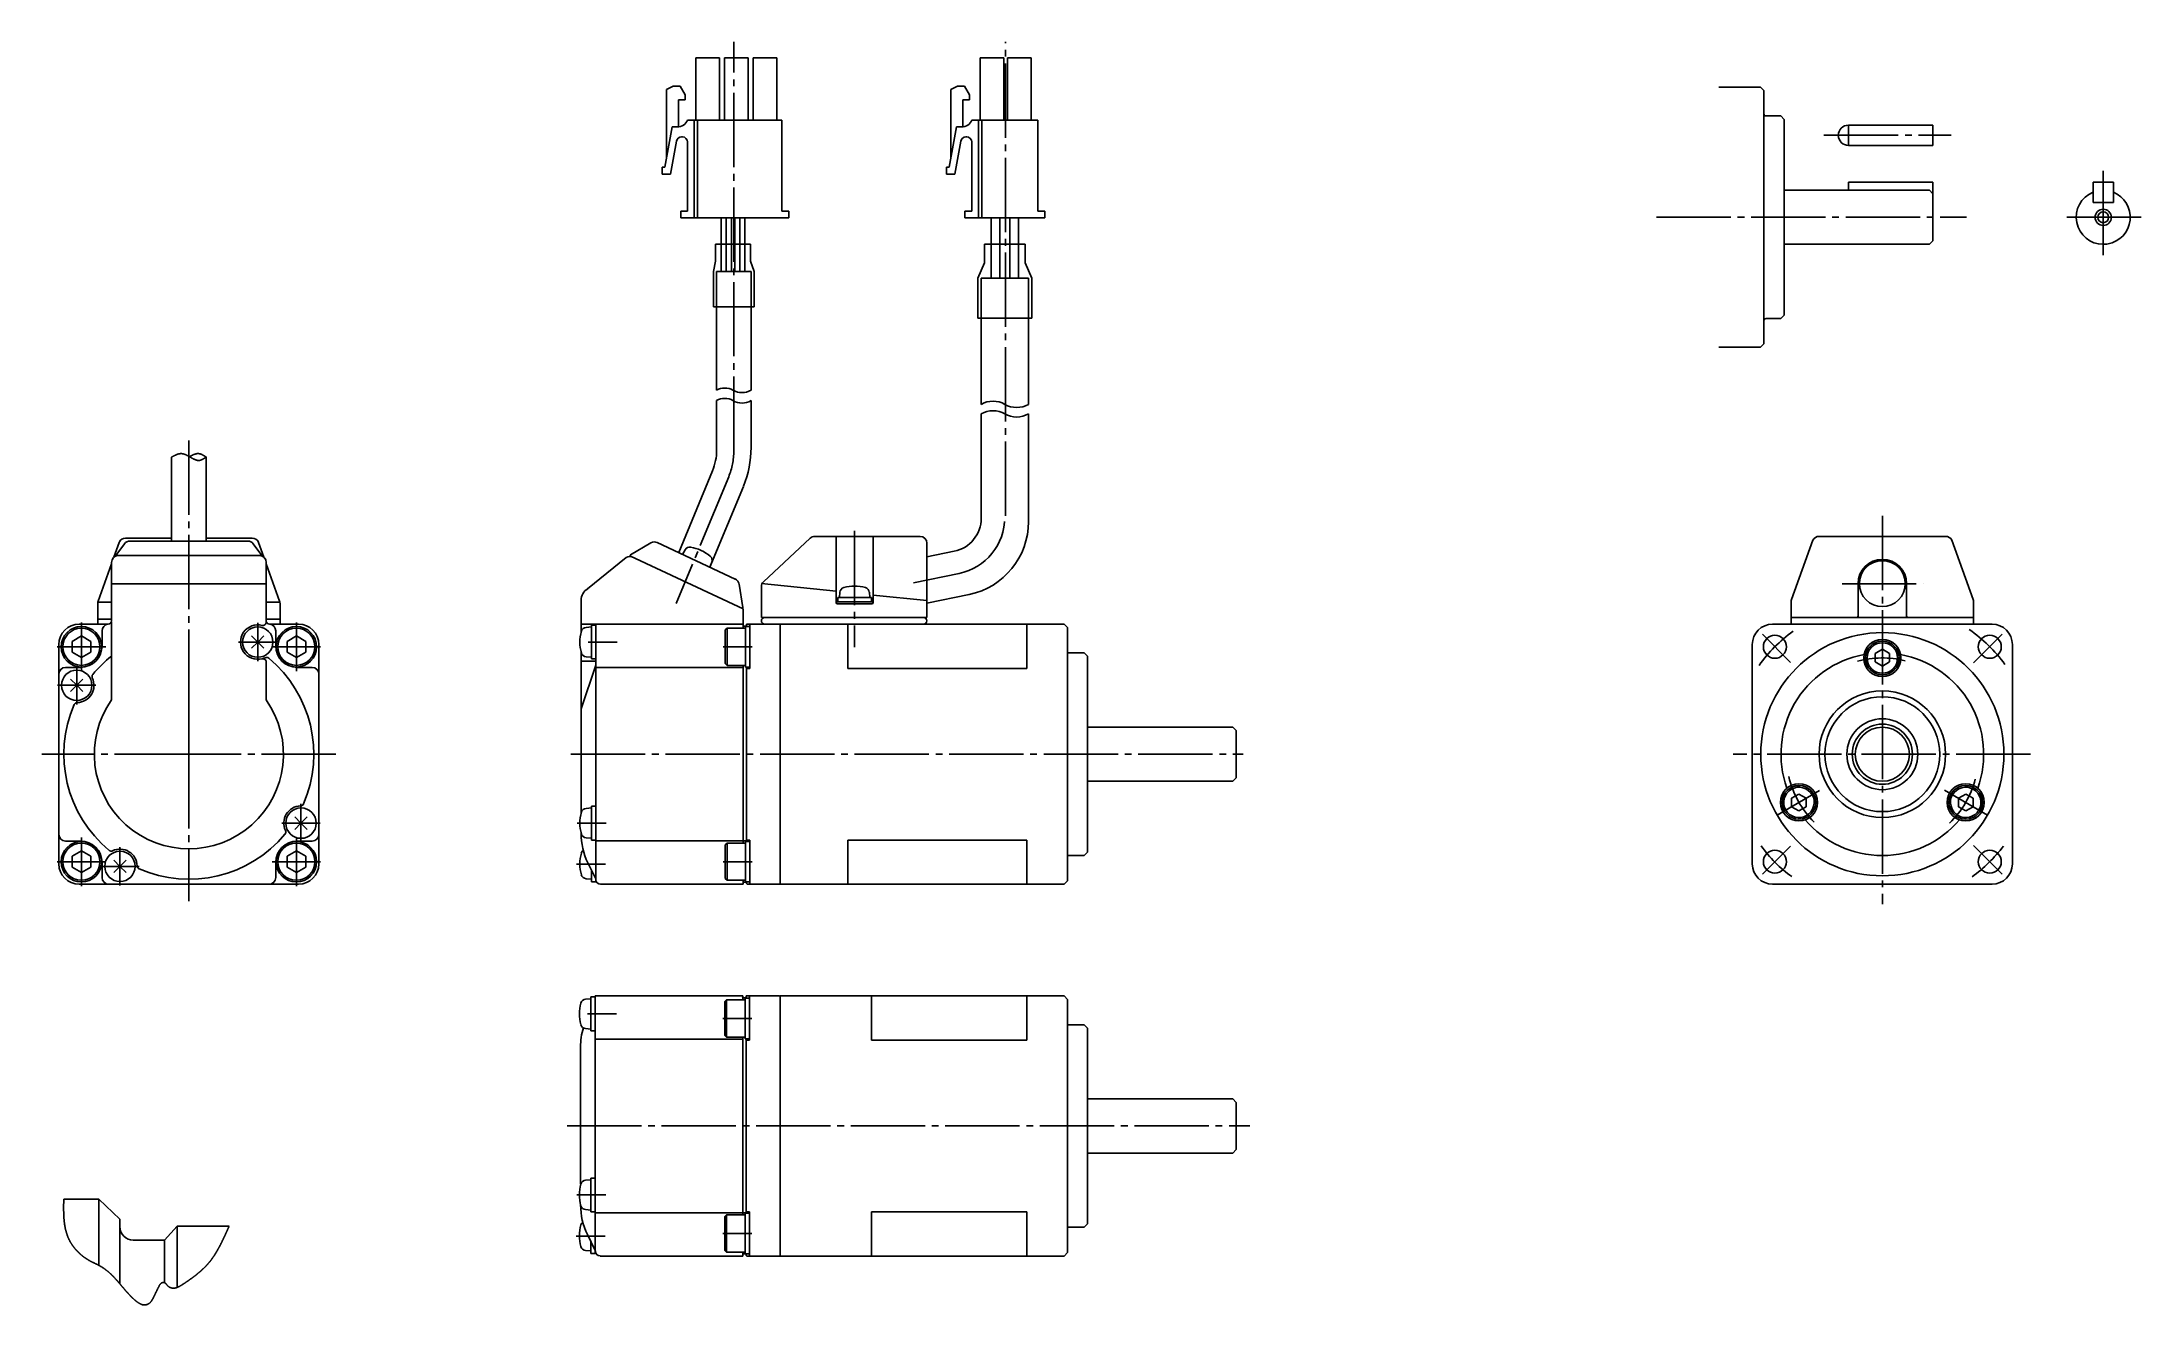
# Model space of a CAD drawing. Extents: x -147 to 164, y -94 to 93.
import ezdxf

# ---------------------------------------------------------------- set-up
doc = ezdxf.new("R2010")
doc.units = 0
doc.linetypes.add('DASH_CENTER', pattern=[14, 11, -1, 1, -1])
doc.linetypes.add('DASHED', pattern=[15, 7, -8])
doc.layers.get('0').update_dxf_attribs({"linetype": 'CONTINUOUS'})

msp = doc.modelspace()

# ---------------------------------------------------------------- linework, layer by layer
at = {"color": 7, "linetype": 'CONTINUOUS'}
for p, q in [((-46.38, 90.59), (-49.88, 90.59)), ((-49.88, 90.59), (-49.88, 81.39)), ((-46.38, 81.39), (-46.38, 90.59)), ((-45.63, 81.39), (-45.63, 90.59)), ((-45.63, 90.59), (-42.13, 90.59)), ((-42.13, 90.59), (-42.13, 81.39)), ((-41.38, 90.59), (-41.38, 81.39)), ((-37.88, 90.59), (-41.38, 90.59)), ((-37.88, 81.39), (-37.88, 90.59)), ((-4.29, 90.59), (-7.79, 90.59)), ((-7.79, 90.59), (-7.79, 81.39)), ((-4.29, 81.39), (-4.29, 90.59)), ((-0.24, 90.59), (-3.74, 90.59)), ((-3.74, 90.59), (-3.74, 81.39)), ((-0.24, 81.39), (-0.24, 90.59)), ((-53.22, 86.39), (-54.22, 85.89)), ((-54.22, 75.77), (-54.22, 85.89)), ((-53.22, 86.39), (-52.22, 86.39)), ((-52.47, 80.4), (-52.47, 84.39)), ((-52.47, 84.39), (-51.47, 84.39)), ((-52.22, 86.39), (-51.47, 85.14)), ((-51.47, 85.14), (-51.47, 84.39)), ((-11.13, 86.39), (-12.13, 85.89)), ((-12.13, 75.77), (-12.13, 85.89)), ((-11.13, 86.39), (-10.13, 86.39)), ((-10.38, 84.39), (-9.38, 84.39)), ((-10.38, 80.4), (-10.38, 84.39)), ((-10.13, 86.39), (-9.38, 85.14)), ((-9.38, 85.14), (-9.38, 84.39)), ((101.55, 86.24), (107.75, 86.24)), ((108.25, 85.74), (107.75, 86.24)), ((108.25, 85.74), (108.25, 82.29)), ((-51.13, 81.39), (-47.63, 81.39)), ((-50.13, 81.39), (-50.13, 66.89)), ((-49.63, 66.89), (-49.63, 81.39)), ((-47.63, 81.39), (-46.38, 81.39)), ((-45.63, 81.39), (-46.38, 81.39)), ((-42.13, 81.39), (-45.63, 81.39)), ((-37.13, 81.39), (-42.13, 81.39)), ((-37.13, 81.39), (-37.13, 67.89)), ((0.76, 81.39), (-9.04, 81.39)), ((-8.04, 81.39), (-8.04, 66.89)), ((-7.54, 81.39), (-7.54, 66.89)), ((0.76, 81.39), (0.76, 67.89)), ((108.25, 82.29), (108.25, 51.69)), ((108.55, 81.99), (110.75, 81.99)), ((111.25, 81.49), (110.75, 81.99)), ((111.25, 81.49), (111.25, 71.44)), ((-54.47, 74.39), (-53.38, 80.39)), ((-52.75, 78.28), (-53.63, 73.39)), ((-52.63, 80.39), (-53.38, 80.39)), ((-52.01, 78.89), (-51.88, 78.89)), ((-51.13, 67.89), (-51.13, 78.14)), ((-12.38, 74.39), (-11.29, 80.39)), ((-10.65, 78.28), (-11.54, 73.39)), ((-10.54, 80.39), (-11.29, 80.39)), ((-9.92, 78.89), (-9.79, 78.89)), ((-9.04, 67.89), (-9.04, 78.14)), ((120.75, 80.63), (120.75, 77.63)), ((120.75, 80.63), (133.25, 80.63)), ((133.25, 80.63), (133.25, 77.63)), ((133.25, 77.63), (120.75, 77.63)), ((-54.47, 74.39), (-54.88, 74.39)), ((-54.88, 74.39), (-54.88, 73.39)), ((-54.88, 73.39), (-53.63, 73.39)), ((-12.79, 74.39), (-12.79, 73.39)), ((-12.38, 74.39), (-12.79, 74.39)), ((-12.79, 73.39), (-11.54, 73.39)), ((133.25, 72.19), (120.75, 72.19)), ((120.75, 72.19), (120.75, 70.99)), ((133.25, 72.19), (133.25, 70.49)), ((159.97, 72.19), (156.97, 72.19)), ((156.97, 72.19), (156.97, 70.7)), ((159.97, 70.7), (159.97, 72.19)), ((111.25, 62.54), (111.25, 71.44)), ((132.75, 70.99), (111.25, 70.99)), ((132.75, 70.99), (133.25, 70.49)), ((133.25, 63.49), (133.25, 70.49)), ((156.97, 70.7), (156.97, 69.19)), ((156.97, 69.19), (159.97, 69.19)), ((159.97, 69.19), (159.97, 70.7)), ((-52.13, 67.89), (-52.13, 66.89)), ((-51.13, 67.89), (-52.13, 67.89)), ((-52.13, 66.89), (-51.43, 66.89)), ((-51.43, 66.89), (-50.13, 66.89)), ((-50.13, 66.89), (-50.13, 67.89)), ((-50.13, 66.89), (-50.13, 66.89)), ((-36.13, 66.89), (-50.13, 66.89)), ((-46.13, 62.99), (-46.13, 66.89)), ((-45.38, 62.99), (-45.38, 66.89)), ((-44.63, 62.99), (-44.63, 66.89)), ((-44.13, 62.99), (-44.13, 66.89)), ((-43.38, 62.99), (-43.38, 66.89)), ((-42.63, 62.99), (-42.63, 66.89)), ((-36.13, 67.89), (-37.13, 67.89)), ((-36.13, 66.89), (-36.13, 67.89)), ((-9.04, 67.89), (-10.04, 67.89)), ((-10.04, 67.89), (-10.04, 66.89)), ((-10.04, 66.89), (1.76, 66.89)), ((-6.14, 66.89), (-6.14, 62.99)), ((-4.89, 66.89), (-4.89, 62.99)), ((-3.39, 66.89), (-3.39, 62.99)), ((-2.14, 66.89), (-2.14, 62.99)), ((1.76, 67.89), (0.76, 67.89)), ((1.76, 66.89), (1.76, 67.89)), ((-41.78, 62.99), (-46.98, 62.99)), ((-46.98, 62.99), (-46.98, 60.49)), ((-41.78, 60.49), (-41.78, 62.99)), ((-7.14, 62.99), (-1.14, 62.99)), ((-7.14, 60.26), (-7.14, 62.99)), ((-1.14, 62.99), (-1.14, 60.26)), ((111.25, 62.99), (132.75, 62.99)), ((111.25, 62.54), (111.25, 52.49)), ((133.25, 63.49), (132.75, 62.99)), ((-46.98, 60.49), (-47.26, 58.99)), ((-41.78, 60.49), (-41.26, 58.99)), ((-8.14, 57.99), (-7.14, 60.26)), ((-1.15, 60.26), (-0.15, 57.99)), ((-47.26, 58.99), (-47.26, 53.74)), ((-41.26, 58.99), (-41.26, 53.74)), ((-8.14, 57.99), (-8.14, 52.06)), ((-0.14, 52.06), (-0.14, 57.99)), ((-41.26, 53.74), (-47.26, 53.74)), ((-46.81, 53.74), (-46.81, 41.38)), ((-41.71, 53.74), (-41.71, 41.38)), ((-0.14, 52.06), (-8.14, 52.06)), ((-7.64, 52.06), (-7.64, 39.3)), ((-0.64, 39.3), (-0.64, 52.06)), ((108.25, 48.24), (108.25, 51.69)), ((110.75, 51.99), (108.55, 51.99)), ((110.75, 51.99), (111.25, 52.49)), ((107.75, 47.74), (101.55, 47.74)), ((107.75, 47.74), (108.25, 48.24)), ((-46.81, 39.85), (-46.81, 32.52)), ((-41.71, 39.85), (-41.71, 32.9)), ((-7.64, 22.44), (-7.64, 37.89)), ((-0.64, 37.89), (-0.64, 21.93)), ((-127.49, 19.88), (-127.49, 31.5)), ((-122.39, 19.88), (-122.39, 31.5)), ((-52.42, 17.35), (-47.41, 29.46)), ((-47.8, 15.19), (-42.85, 27.16)), ((-135.25, 18.85), (-136.04, 16.66)), ((-134.46, 18.65), (-135.75, 16.9)), ((-135.25, 18.85), (-135.21, 18.95)), ((-134.32, 19.5), (-129.94, 19.5)), ((-133.66, 19.06), (-116.22, 19.06)), ((-129.94, 19.5), (-128.74, 19.5)), ((-128.74, 19.5), (-127.49, 19.5)), ((-127.49, 19.06), (-127.49, 19.89)), ((-122.39, 19.06), (-122.39, 20)), ((-122.39, 19.5), (-115.55, 19.5)), ((-114.12, 16.9), (-115.41, 18.65)), ((-114.66, 18.95), (-114.63, 18.85)), ((-114.63, 18.85), (-113.83, 16.66)), ((-59.57, 17), (-56.54, 18.79)), ((-59.57, 17), (-56.54, 18.79)), ((-44.04, 13.44), (-55.61, 18.83)), ((-32.97, 19.48), (-39.89, 13.04)), ((-16.68, 19.75), (-32.29, 19.75)), ((-29.13, 19.75), (-29.13, 9.95)), ((-23.63, 9.95), (-23.63, 19.75)), ((-15.68, 18.75), (-15.68, 7.75)), ((112.33, 10.41), (115.49, 19.2)), ((112.33, 10.41), (115.49, 19.2)), ((116.39, 19.75), (135.15, 19.75)), ((136.04, 19.2), (139.21, 10.41)), ((-138.38, 10.16), (-136.39, 15.69)), ((-136.39, 7.25), (-136.39, 15.9)), ((-136.39, 7.25), (-136.39, 15.88)), ((-135.75, 16.9), (-114.12, 16.9)), ((-135.39, 16.9), (-114.49, 16.9)), ((-113.49, 15.9), (-113.49, 7.25)), ((-113.49, 15.88), (-113.49, 7.25)), ((-113.49, 15.69), (-111.5, 10.16)), ((-60.19, 16.63), (-65.9, 11.99)), ((-59.57, 16.82), (-42.88, 9.04)), ((-51.48, 17.77), (-51.87, 17.09)), ((-47.79, 15.19), (-47.52, 15.93)), ((-11.63, 17.54), (-15.68, 16.7)), ((-136.39, 12.75), (-113.49, 12.75)), ((-43.49, 12.7), (-42.91, 9.23)), ((-29.13, 11.63), (-40.18, 12.77)), ((122.17, 7.95), (122.17, 12.75)), ((129.37, 12.75), (129.37, 7.95)), ((-138.44, 6.75), (-138.44, 9.83)), ((-136.39, 10), (-138.42, 10)), ((-111.45, 10), (-113.49, 10)), ((-111.44, 9.83), (-111.44, 6.75)), ((-66.88, 10.27), (-66.88, 5.52)), ((-40.18, 12.38), (-40.18, 7.75)), ((-28.93, 10.05), (-23.83, 10.05)), ((-28.93, 9.75), (-23.83, 9.75)), ((-28.88, 10.69), (-23.88, 10.69)), ((-28.88, 10.69), (-28.88, 10.05)), ((-28.88, 10.05), (-23.88, 10.05)), ((-28.56, 11.47), (-28.63, 10.69)), ((-24.13, 10.69), (-24.2, 11.47)), ((-23.88, 10.05), (-23.88, 10.69)), ((-15.68, 10.25), (-23.63, 11.07)), ((-15.68, 9.86), (-9.41, 11.16)), ((112.27, 6.75), (112.27, 10.08)), ((139.27, 10.08), (139.27, 6.75)), ((-141.19, 6.75), (-136.89, 6.75)), ((-136.39, 7.5), (-138.44, 7.5)), ((-136.39, 7.1), (-136.39, -4.44)), ((-136.39, 7.1), (-136.39, -4.44)), ((-111.44, 7.5), (-113.49, 7.5)), ((-113.49, 7.25), (-113.49, 7.06)), ((-113.49, 7.25), (-113.49, 7.06)), ((-112.99, 6.75), (-108.69, 6.75)), ((-66.88, 6.75), (-64.71, 6.75)), ((-65.35, 6.35), (-66.14, 6.28)), ((-65.35, 1.6), (-65.35, 6.6)), ((-64.71, 6.6), (-65.35, 6.6)), ((-64.71, -30.84), (-64.71, 6.75)), ((-64.71, 6.75), (-42.88, 6.75)), ((-64.71, 1.6), (-64.71, 6.6)), ((-42.88, 9.04), (-42.88, 9.04)), ((-42.88, 6.16), (-42.88, 9.04)), ((-42.38, 6.45), (-42.88, 6.45)), ((-42.52, 6.41), (-41.88, 6.41)), ((-42.52, 6.41), (-42.52, 6.16)), ((-42.38, 6.75), (-15.68, 6.75)), ((-42.38, 6.75), (-42.38, 6.45)), ((-42.38, 6.41), (-42.38, 6.45)), ((-41.88, 0.21), (-41.88, 6.75)), ((-41.88, 6.41), (-41.88, 0.41)), ((-40.18, 7.75), (-39.56, 7.75)), ((-40.18, 7.75), (-15.68, 7.75)), ((-37.38, 6.75), (-37.38, -31.75)), ((-27.38, 6.75), (-27.38, 0.21)), ((-24.88, 6.75), (-15.68, 6.75)), ((4.62, 6.75), (-24.88, 6.75)), ((-0.88, 0.21), (-0.88, 6.75)), ((4.62, 6.75), (5.12, 6.25)), ((5.12, 6.25), (5.12, -31.25)), ((125.77, 6.75), (109.52, 6.75)), ((121.97, 7.75), (112.27, 7.75)), ((129.57, 7.75), (121.97, 7.75)), ((142.02, 6.75), (125.77, 6.75)), ((139.27, 7.75), (129.57, 7.75)), ((-144.19, -28.75), (-144.19, 3.75)), ((-140.85, 5.01), (-142.23, 4.21)), ((-142.23, 4.21), (-142.23, 2.61)), ((-139.46, 4.21), (-140.85, 5.01)), ((-139.46, 2.61), (-139.46, 4.21)), ((-137.79, 5.77), (-137.79, 3.56)), ((-114.74, 4.1), (-115.66, 5.02)), ((-114.74, 4.1), (-115.66, 3.18)), ((-114.74, 4.1), (-113.82, 5.02)), ((-114.74, 4.1), (-113.82, 3.18)), ((-112.09, 3.56), (-112.09, 5.77)), ((-109.03, 5.01), (-110.41, 4.21)), ((-110.41, 4.21), (-110.41, 2.61)), ((-107.64, 4.21), (-109.03, 5.01)), ((-107.64, 2.61), (-107.64, 4.21)), ((-105.69, 3.75), (-105.69, -28.75)), ((-45.27, 6.16), (-45.52, 5.91)), ((-45.52, 0.91), (-45.52, 5.91)), ((-45.27, 6.16), (-42.52, 6.16)), ((-45.27, 6.16), (-45.27, 0.66)), ((-42.52, 3.41), (-42.52, 6.16)), ((-42.52, 0.66), (-42.52, 3.41)), ((106.52, -12.5), (106.52, 3.75)), ((145.02, 3.75), (145.02, -28.75)), ((-140.85, 0.35), (-143.19, 0.35)), ((-142.23, 2.61), (-140.85, 1.81)), ((-140.85, 1.81), (-139.46, 2.61)), ((-113.49, -4.44), (-113.49, 1.14)), ((-113.49, -4.44), (-113.49, 1.14)), ((-110.41, 2.61), (-109.03, 1.81)), ((-109.03, 1.81), (-107.64, 2.61)), ((-106.69, 0.35), (-109.03, 0.35)), ((-66.88, 2.67), (-66.88, -21.28)), ((-64.71, 1.29), (-66.88, 1.29)), ((-64.71, 0.69), (-66.88, -5.78)), ((-66.14, 1.92), (-65.35, 1.85)), ((-65.35, 1.6), (-64.71, 1.6)), ((-64.71, 0.36), (-42.88, 0.36)), ((-45.52, 0.91), (-45.27, 0.66)), ((-42.52, 0.66), (-45.27, 0.66)), ((-43.38, 0.66), (-42.78, 0.66)), ((-43.38, 0.66), (-42.78, 0.66)), ((-42.88, 0.66), (-42.88, -25.66)), ((-42.52, 0.66), (-42.78, 0.66)), ((-42.52, 0.66), (-42.78, 0.66)), ((-42.52, 0.41), (-42.52, 0.66)), ((-42.52, 0.41), (-41.88, 0.41)), ((-42.38, 0.21), (-42.38, 0.41)), ((-42.38, 0.21), (-42.38, -25.21)), ((-42.38, 0.21), (-41.88, 0.21)), ((-27.38, 0.21), (-0.88, 0.21)), ((5.12, 2.5), (7.62, 2.5)), ((8.12, 2), (7.62, 2.5)), ((8.12, 2), (7.62, 2.5)), ((8.12, 2), (8.12, -27)), ((125.77, 3.03), (124.69, 2.41)), ((124.69, 2.41), (124.69, 1.16)), ((124.69, 1.16), (125.77, 0.53)), ((126.85, 2.41), (125.77, 3.03)), ((125.77, 0.53), (126.85, 1.16)), ((126.85, 1.16), (126.85, 2.41)), ((-144.19, -0.64), (-144.19, -24.35)), ((-141.54, -2.3), (-142.46, -1.38)), ((-141.54, -2.3), (-142.46, -3.22)), ((-141.54, -2.3), (-140.62, -1.38)), ((-141.54, -2.3), (-140.62, -3.22)), ((-105.69, -0.64), (-105.69, -24.35)), ((29.62, -8.5), (8.12, -8.5)), ((29.62, -8.5), (30.12, -9)), ((30.12, -16), (30.12, -9)), ((106.52, -28.75), (106.52, -12.5)), ((8.12, -16.5), (29.62, -16.5)), ((8.12, -21.2), (8.12, -16.5)), ((12.12, -16.5), (9.62, -16.5)), ((30.12, -16), (29.62, -16.5)), ((113.4, -18.39), (112.32, -19.02)), ((114.48, -19.02), (113.4, -18.39)), ((138.14, -18.39), (137.05, -19.02)), ((139.22, -19.02), (138.14, -18.39)), ((-65.35, -20.45), (-66.14, -20.52)), ((-64.71, -20.2), (-65.35, -20.2)), ((-65.35, -25.2), (-65.35, -20.2)), ((-64.71, -25.2), (-64.71, -20.2)), ((112.32, -19.02), (112.32, -20.27)), ((112.32, -20.27), (113.4, -20.89)), ((113.4, -20.89), (114.48, -20.27)), ((114.48, -20.27), (114.48, -19.02)), ((137.05, -19.02), (137.05, -20.27)), ((137.05, -20.27), (138.14, -20.89)), ((138.14, -20.89), (139.22, -20.27)), ((139.22, -20.27), (139.22, -19.02)), ((-108.34, -22.7), (-109.26, -21.78)), ((-108.34, -22.7), (-109.26, -23.62)), ((-108.34, -22.7), (-107.42, -21.78)), ((-108.34, -22.7), (-107.42, -23.62)), ((-143.19, -25.35), (-140.85, -25.35)), ((-140.85, -26.81), (-142.23, -27.61)), ((-142.23, -27.61), (-142.23, -29.21)), ((-139.46, -27.61), (-140.85, -26.81)), ((-139.46, -29.21), (-139.46, -27.61)), ((-109.03, -26.81), (-110.41, -27.61)), ((-110.41, -27.61), (-110.41, -29.21)), ((-109.03, -25.35), (-106.69, -25.35)), ((-107.64, -27.61), (-109.03, -26.81)), ((-107.64, -29.21), (-107.64, -27.61)), ((-66.14, -24.88), (-65.35, -24.95)), ((-65.35, -25.2), (-64.71, -25.2)), ((-64.71, -25.34), (-42.38, -25.34)), ((-45.27, -25.66), (-45.52, -25.91)), ((-45.52, -30.91), (-45.52, -25.91)), ((-45.27, -25.66), (-42.52, -25.66)), ((-45.27, -25.66), (-45.27, -31.16)), ((-42.52, -25.41), (-41.88, -25.41)), ((-42.52, -25.41), (-42.52, -25.66)), ((-42.52, -28.41), (-42.52, -25.66)), ((-42.38, -25.21), (-41.88, -25.21)), ((-42.38, -25.21), (-42.38, -25.41)), ((-41.88, -25.21), (-41.88, -31.75)), ((-41.88, -25.41), (-41.88, -31.41)), ((-27.38, -31.75), (-27.38, -25.21)), ((-27.38, -25.21), (-0.88, -25.21)), ((-0.88, -25.21), (-0.88, -31.75)), ((6.62, -27.5), (5.12, -27.5)), ((6.62, -27.5), (7.62, -27.5)), ((7.62, -27.5), (8.12, -27)), ((-142.23, -29.21), (-140.85, -30.01)), ((-140.85, -30.01), (-139.46, -29.21)), ((-137.79, -28.41), (-137.79, -30.75)), ((-135.14, -29.1), (-136.06, -28.18)), ((-135.14, -29.1), (-136.06, -30.02)), ((-135.14, -29.1), (-134.22, -28.18)), ((-135.14, -29.1), (-134.22, -30.02)), ((-112.09, -30.75), (-112.09, -28.41)), ((-110.41, -29.21), (-109.03, -30.01)), ((-109.03, -30.01), (-107.64, -29.21)), ((-66.14, -30.93), (-65.35, -31)), ((-64.71, -30.94), (-65.87, -28.58)), ((-65.35, -31.4), (-65.35, -29.63)), ((-64.71, -31.4), (-64.71, -29.09)), ((-64.68, -31.05), (-64.68, -31.07)), ((-45.52, -30.91), (-45.27, -31.16)), ((-42.52, -31.16), (-42.52, -28.41)), ((-108.69, -31.75), (-141.19, -31.75)), ((-136.79, -31.75), (-113.09, -31.75)), ((-131.64, -31.75), (-134.13, -31.75)), ((-131.74, -31.75), (-118.14, -31.75)), ((-65.35, -31.4), (-64.71, -31.4)), ((-42.88, -31.75), (-63.98, -31.75)), ((-42.52, -31.16), (-45.27, -31.16)), ((-42.88, -31.16), (-42.88, -31.75)), ((-42.88, -31.45), (-42.38, -31.45)), ((-42.52, -31.41), (-42.52, -31.16)), ((-42.52, -31.41), (-41.88, -31.41)), ((-42.38, -31.41), (-42.38, -31.65)), ((-42.28, -31.75), (-42.38, -31.65)), ((-41.28, -31.75), (-42.28, -31.75)), ((-39.48, -31.75), (-41.28, -31.75)), ((4.62, -31.75), (-39.48, -31.75)), ((5.12, -31.25), (4.62, -31.75)), ((125.77, -31.75), (109.52, -31.75)), ((125.77, -31.75), (142.02, -31.75)), ((-65.42, -48.69), (-66.2, -48.76)), ((-65.42, -53.44), (-65.42, -48.44)), ((-64.78, -48.44), (-65.42, -48.44)), ((-64.78, -85.88), (-64.78, -48.29)), ((-64.78, -48.29), (-42.95, -48.29)), ((-64.78, -53.44), (-64.78, -48.44)), ((-45.34, -48.88), (-45.59, -49.13)), ((-45.34, -48.88), (-45.59, -49.13)), ((-45.34, -48.88), (-45.59, -49.13)), ((-45.59, -54.13), (-45.59, -49.13)), ((-45.34, -48.88), (-45.34, -54.38)), ((-45.34, -48.88), (-42.59, -48.88)), ((-43.15, -48.54), (-43.15, -48.54)), ((-43.15, -48.54), (-43.15, -48.54)), ((-43.15, -48.54), (-43.15, -48.54)), ((-43.15, -48.54), (-43.15, -48.54)), ((-43.15, -48.54), (-43.15, -48.54)), ((-43.15, -48.54), (-43.15, -48.54)), ((-43.15, -48.54), (-43.15, -48.54)), ((-43.15, -48.54), (-43.15, -48.54)), ((-43.15, -48.54), (-43.15, -48.54)), ((-43.15, -48.54), (-43.15, -48.54)), ((-43.15, -48.54), (-43.15, -48.54)), ((-43.15, -48.54), (-43.15, -48.54)), ((-43.15, -48.54), (-43.15, -48.54)), ((-43.15, -48.54), (-43.15, -48.54)), ((-43.15, -48.54), (-43.15, -48.54)), ((-43.15, -48.54), (-43.15, -48.54)), ((-43.15, -48.54), (-43.15, -48.54)), ((-43.15, -48.54), (-43.15, -48.54)), ((-43.15, -48.54), (-43.15, -48.54)), ((-43.15, -48.54), (-43.15, -48.54)), ((-43.15, -48.54), (-43.15, -48.54)), ((-43.15, -48.54), (-43.15, -48.54)), ((-43.15, -48.54), (-43.15, -48.54)), ((-43.15, -48.54), (-43.15, -48.54)), ((-43.15, -48.54), (-43.15, -48.54)), ((-43.15, -48.54), (-43.15, -48.54)), ((-43.15, -48.54), (-43.15, -48.54)), ((-43.15, -48.54), (-43.15, -48.54)), ((-43.15, -48.54), (-43.15, -48.54)), ((-43.15, -48.54), (-43.15, -48.54)), ((-43.15, -48.54), (-43.15, -48.54)), ((-43.15, -48.54), (-43.15, -48.54)), ((-42.95, -48.88), (-42.95, -48.29)), ((-42.45, -48.59), (-42.95, -48.59)), ((-42.45, -48.59), (-42.95, -48.59)), ((-42.45, -48.59), (-42.95, -48.59)), ((-42.59, -48.63), (-41.95, -48.63)), ((-42.59, -48.63), (-41.95, -48.63)), ((-42.59, -48.63), (-41.95, -48.63)), ((-42.59, -48.63), (-42.59, -48.88)), ((-42.59, -51.63), (-42.59, -48.88)), ((-39.1, -48.29), (-42.45, -48.29)), ((-42.45, -48.29), (-42.45, -48.63)), ((-39.1, -48.29), (-42.45, -48.29)), ((-42.45, -48.29), (-42.45, -48.63)), ((-42.45, -48.63), (-42.45, -48.59)), ((-42.45, -48.63), (-42.45, -48.59)), ((-42.45, -48.63), (-42.45, -48.59)), ((-41.95, -48.29), (-41.95, -54.83)), ((-41.95, -48.29), (-41.95, -54.83)), ((-41.95, -48.63), (-41.95, -54.63)), ((-39.1, -48.29), (-37.48, -48.29)), ((-39.1, -48.29), (-37.48, -48.29)), ((-37.38, -48.39), (-37.48, -48.29)), ((-37.38, -48.39), (-37.48, -48.29)), ((-37.38, -48.29), (-37.38, -86.69)), ((-37.38, -48.29), (-37.38, -86.79)), ((-37.38, -48.29), (-37.38, -86.69)), ((-37.38, -48.29), (-37.38, -86.79)), ((4.62, -48.29), (-37.38, -48.29)), ((-37.38, -48.29), (-37.38, -86.79)), ((-37.38, -48.39), (-37.38, -49.76)), ((-37.38, -48.39), (-37.38, -49.76)), ((-23.88, -48.29), (-23.88, -54.83)), ((-0.88, -54.83), (-0.88, -48.29)), ((4.62, -48.29), (5.12, -48.79)), ((5.12, -86.29), (5.12, -48.79)), ((-42.59, -54.38), (-42.59, -51.63)), ((5.12, -52.54), (6.12, -52.54)), ((5.12, -52.54), (6.12, -52.54)), ((6.12, -52.54), (7.62, -52.54)), ((6.12, -52.54), (7.62, -52.54)), ((6.12, -52.54), (7.62, -52.54)), ((6.12, -52.54), (7.62, -52.54)), ((8.12, -53.04), (7.62, -52.54)), ((8.12, -53.04), (7.62, -52.54)), ((8.12, -53.04), (7.62, -52.54)), ((8.12, -53.04), (7.62, -52.54)), ((-66.95, -55.85), (-66.95, -73.44)), ((-66.2, -53.12), (-65.42, -53.19)), ((-65.42, -53.44), (-64.78, -53.44)), ((-64.78, -54.68), (-42.95, -54.68)), ((-45.59, -54.13), (-45.34, -54.38)), ((-45.59, -54.13), (-45.34, -54.38)), ((-45.59, -54.13), (-45.34, -54.38)), ((-42.59, -54.38), (-45.34, -54.38)), ((-43.45, -54.38), (-42.85, -54.38)), ((-43.45, -54.38), (-42.85, -54.38)), ((-43.45, -54.38), (-42.85, -54.38)), ((-43.45, -54.38), (-42.85, -54.38)), ((-43.45, -54.38), (-42.85, -54.38)), ((-43.45, -54.38), (-42.85, -54.38)), ((-42.95, -54.38), (-42.95, -80.7)), ((-42.59, -54.38), (-42.85, -54.38)), ((-42.59, -54.38), (-42.85, -54.38)), ((-42.59, -54.63), (-42.59, -54.38)), ((-42.59, -54.63), (-41.95, -54.63)), ((-42.59, -54.63), (-41.95, -54.63)), ((-42.59, -54.63), (-41.95, -54.63)), ((-42.45, -54.83), (-42.45, -54.63)), ((-42.45, -54.83), (-41.95, -54.83)), ((-42.45, -54.83), (-41.95, -54.83)), ((-42.45, -54.83), (-42.45, -80.25)), ((-42.45, -54.83), (-41.95, -54.83)), ((-0.88, -54.83), (-23.88, -54.83)), ((8.12, -58.46), (8.12, -53.04)), ((8.12, -53.04), (8.12, -58.18)), ((8.12, -53.04), (8.12, -58.18)), ((8.12, -53.04), (8.12, -58.18)), ((8.12, -53.04), (8.12, -82.04)), ((8.12, -57.04), (8.12, -58.46)), ((8.12, -58.46), (8.12, -82.04)), ((-66.95, -61.64), (-66.95, -76.14)), ((29.62, -63.54), (8.12, -63.54)), ((29.62, -63.54), (30.12, -64.04)), ((30.12, -64.04), (29.62, -63.54)), ((30.12, -71.04), (30.12, -64.04)), ((30.12, -71.04), (29.62, -71.54)), ((8.12, -71.54), (29.62, -71.54)), ((-65.42, -75.49), (-66.2, -75.56)), ((-64.78, -75.24), (-65.42, -75.24)), ((-65.42, -80.24), (-65.42, -75.24)), ((-64.78, -80.24), (-64.78, -75.24)), ((8.12, -76.62), (8.12, -78.04)), ((-138.29, -78.35), (-143.46, -78.35)), ((-138.29, -88.15), (-138.29, -78.35)), ((-138.29, -78.35), (-135.17, -81.35)), ((-66.2, -79.92), (-65.42, -79.99)), ((-65.42, -80.24), (-64.78, -80.24)), ((-64.78, -80.38), (-42.45, -80.38)), ((-45.34, -80.7), (-45.59, -80.95)), ((-45.34, -80.7), (-45.59, -80.95)), ((-45.34, -80.7), (-45.59, -80.95)), ((-45.34, -80.7), (-45.34, -86.2)), ((-45.34, -80.7), (-45.34, -86.2)), ((-45.34, -80.7), (-42.59, -80.7)), ((-45.34, -80.7), (-45.34, -86.2)), ((-42.59, -80.45), (-41.95, -80.45)), ((-42.59, -80.45), (-41.95, -80.45)), ((-42.59, -80.45), (-41.95, -80.45)), ((-42.59, -80.45), (-42.59, -80.7)), ((-42.59, -83.45), (-42.59, -80.7)), ((-42.45, -80.25), (-41.95, -80.25)), ((-42.45, -80.25), (-41.95, -80.25)), ((-42.45, -80.25), (-41.95, -80.25)), ((-42.45, -80.25), (-42.45, -80.45)), ((-41.95, -80.25), (-41.95, -86.79)), ((-41.95, -80.25), (-41.95, -86.79)), ((-41.95, -80.25), (-41.95, -86.79)), ((-41.95, -80.45), (-41.95, -86.45)), ((-41.95, -80.45), (-41.95, -86.45)), ((-41.95, -80.45), (-41.95, -86.45)), ((-23.88, -86.79), (-23.88, -80.25)), ((-23.88, -80.25), (-0.88, -80.25)), ((-0.88, -80.25), (-0.88, -86.79)), ((-135.17, -90.89), (-135.17, -81.35)), ((-128.53, -84.43), (-126.67, -82.39)), ((-126.67, -91.43), (-126.67, -82.39)), ((-118.99, -82.39), (-126.67, -82.39)), ((-64.78, -85.98), (-65.93, -83.62)), ((-45.59, -85.95), (-45.59, -80.95)), ((-45.59, -85.95), (-45.59, -80.95)), ((-45.59, -85.95), (-45.59, -80.95)), ((-42.59, -86.2), (-42.59, -83.45)), ((5.12, -82.54), (7.62, -82.54)), ((5.12, -82.54), (7.62, -82.54)), ((7.62, -82.54), (6.12, -82.54)), ((7.62, -82.54), (6.12, -82.54)), ((7.62, -82.54), (8.12, -82.04)), ((7.62, -82.54), (8.12, -82.04)), ((-133.17, -84.43), (-128.53, -84.43)), ((-128.53, -84.43), (-128.53, -90.75)), ((-66.2, -85.97), (-65.42, -86.04)), ((-65.42, -86.44), (-65.42, -84.67)), ((-65.42, -86.44), (-64.78, -86.44)), ((-64.78, -86.44), (-64.78, -84.13)), ((-64.75, -86.09), (-64.75, -86.11)), ((-42.95, -86.79), (-64.05, -86.79)), ((-45.59, -85.95), (-45.34, -86.2)), ((-45.59, -85.95), (-45.34, -86.2)), ((-45.59, -85.95), (-45.34, -86.2)), ((-42.59, -86.2), (-45.34, -86.2)), ((-43.45, -86.2), (-42.85, -86.2)), ((-43.45, -86.2), (-42.85, -86.2)), ((-43.45, -86.2), (-42.85, -86.2)), ((-43.45, -86.2), (-42.85, -86.2)), ((-42.95, -86.79), (-42.95, -86.2)), ((-42.95, -86.79), (-42.95, -86.2)), ((-42.95, -86.2), (-42.95, -86.79)), ((-42.95, -86.49), (-42.45, -86.49)), ((-42.95, -86.49), (-42.45, -86.49)), ((-42.95, -86.49), (-42.45, -86.49)), ((-42.59, -86.2), (-42.85, -86.2)), ((-42.59, -86.45), (-42.59, -86.2)), ((-42.59, -86.45), (-41.95, -86.45)), ((-42.59, -86.45), (-41.95, -86.45)), ((-42.59, -86.45), (-41.95, -86.45)), ((-42.45, -86.45), (-42.45, -86.69)), ((-42.35, -86.79), (-42.45, -86.69)), ((-41.35, -86.79), (-42.35, -86.79)), ((-41.35, -86.79), (-42.35, -86.79)), ((-41.35, -86.79), (-42.35, -86.79)), ((-42.14, -86.79), (-40.42, -86.79)), ((-42.14, -86.79), (-40.42, -86.79)), ((-39.38, -86.79), (-41.35, -86.79)), ((-40.32, -86.79), (-39.1, -86.79)), ((-40.32, -86.79), (-39.1, -86.79)), ((-39.38, -86.79), (-37.38, -86.79)), ((-37.48, -86.79), (-39.1, -86.79)), ((-37.48, -86.79), (-39.1, -86.79)), ((-37.48, -86.79), (-37.38, -86.69)), ((-37.48, -86.79), (-37.38, -86.69)), ((-37.38, -85.07), (-37.38, -86.69)), ((-37.38, -85.07), (-37.38, -86.69)), ((-37.38, -85.94), (-37.38, -86.79)), ((-37.38, -86.79), (4.62, -86.79)), ((-37.38, -86.79), (-37.38, -86.79)), ((4.62, -86.79), (5.12, -86.29))]:
    msp.add_line(p, q, dxfattribs=at)
at = {"color": 1, "linetype": 'DASH_CENTER'}
for p, q in [((-44.26, 32.41), (-44.26, 92.95)), ((-4.02, 22.78), (-4.02, 92.95)), ((117.13, 79.13), (135.96, 79.13)), ((158.47, 73.85), (158.47, 62.99)), ((92.35, 66.99), (138.25, 66.99)), ((164.07, 66.99), (152.87, 66.99)), ((158.47, 62.99), (158.47, 61.39)), ((-124.94, 33.96), (-124.94, -2.4)), ((-45.02, 28.59), (-52.79, 9.8)), ((125.77, 22.81), (125.77, -34.71)), ((-26.38, 20.56), (-26.38, 3.34)), ((-17.68, 12.87), (-10.92, 14.27)), ((119.8, 12.75), (131.8, 12.75)), ((-140.85, 7.01), (-140.85, -0.19)), ((-114.74, 4.1), (-114.74, 6.94)), ((-109.03, -0.19), (-109.03, 7.01)), ((-137.25, 3.41), (-144.45, 3.41)), ((-114.74, 4.1), (-117.58, 4.1)), ((-114.74, 4.1), (-111.9, 4.1)), ((-114.74, 4.1), (-114.74, 1.26)), ((-105.43, 3.41), (-112.63, 3.41)), ((-65.84, 4.1), (-61.54, 4.1)), ((-45.84, 3.41), (-41.54, 3.41)), ((108.02, 5.25), (112.18, 1.09)), ((143.51, 5.25), (139.29, 1.02)), ((-141.54, -2.3), (-141.54, 0.54)), ((-141.54, -2.3), (-144.38, -2.3)), ((-141.54, -2.3), (-141.54, -5.14)), ((-141.54, -2.3), (-138.7, -2.3)), ((-124.94, -2.4), (-124.94, -12.5)), ((-124.94, -12.5), (-146.69, -12.5)), ((-103.19, -12.5), (-124.94, -12.5)), ((-124.94, -12.5), (-124.94, -34.25)), ((-68.38, -12.5), (31.15, -12.5)), ((147.71, -12.5), (103.69, -12.5)), ((110.18, -21.5), (116.45, -17.88)), ((141.36, -21.5), (134.99, -17.82)), ((-108.34, -22.7), (-108.34, -19.86)), ((-140.85, -24.81), (-140.85, -32.01)), ((-108.34, -22.7), (-111.18, -22.7)), ((-109.03, -32.01), (-109.03, -24.81)), ((-108.34, -22.7), (-105.5, -22.7)), ((-108.34, -22.7), (-108.34, -25.54)), ((-67.45, -22.7), (-63.15, -22.7)), ((-135.14, -29.1), (-135.14, -26.26)), ((108.02, -30.25), (112.18, -26.09)), ((143.51, -30.25), (139.29, -26.02)), ((-144.45, -28.41), (-137.25, -28.41)), ((-135.14, -29.1), (-137.98, -29.1)), ((-135.14, -29.1), (-135.14, -31.94)), ((-135.14, -29.1), (-132.3, -29.1)), ((-112.63, -28.41), (-105.43, -28.41)), ((-67.55, -28.8), (-63.25, -28.8)), ((-45.84, -28.41), (-41.54, -28.41)), ((-65.91, -50.94), (-61.61, -50.94)), ((-45.91, -51.63), (-41.61, -51.63)), ((-45.91, -51.63), (-41.61, -51.63)), ((-45.91, -51.63), (-41.61, -51.63)), ((-68.95, -67.54), (32.11, -67.54)), ((-67.52, -77.74), (-63.22, -77.74)), ((-67.62, -83.84), (-63.32, -83.84)), ((-45.91, -83.45), (-41.61, -83.45)), ((-45.91, -83.45), (-41.61, -83.45)), ((-45.91, -83.45), (-41.61, -83.45))]:
    msp.add_line(p, q, dxfattribs=at)
at = {"color": 2, "linetype": 'DASHED'}
for p, q in [((-46.13, 58.99), (-46.13, 62.99)), ((-45.38, 58.99), (-45.38, 62.99)), ((-44.63, 58.99), (-44.63, 62.99)), ((-44.13, 58.99), (-44.13, 62.99)), ((-43.38, 58.99), (-43.38, 62.99)), ((-42.63, 58.99), (-42.63, 62.99)), ((-6.14, 62.99), (-6.14, 57.99)), ((-4.89, 62.99), (-4.89, 57.99)), ((-3.39, 62.99), (-3.39, 57.99)), ((-2.14, 62.99), (-2.14, 57.99)), ((-41.71, 58.99), (-46.81, 58.99)), ((-46.81, 58.99), (-46.81, 53.74)), ((-41.71, 53.74), (-41.71, 58.99)), ((-7.64, 57.99), (-7.64, 52.06)), ((-0.64, 57.99), (-7.64, 57.99)), ((-0.64, 52.06), (-0.64, 57.99))]:
    msp.add_line(p, q, dxfattribs=at)
at = {"color": 2}
for points in [[(-127.49, 31.5, 0), (-127.46, 31.51, 0), (-127.44, 31.52, 0), (-127.42, 31.54, 0), (-127.39, 31.55, 0), (-127.37, 31.56, 0), (-127.35, 31.57, 0), (-127.32, 31.59, 0), (-127.3, 31.6, 0), (-127.28, 31.61, 0), (-127.25, 31.62, 0), (-127.23, 31.64, 0), (-127.21, 31.65, 0), (-127.18, 31.66, 0), (-127.16, 31.67, 0), (-127.14, 31.68, 0), (-127.11, 31.69, 0), (-127.09, 31.71, 0), (-127.07, 31.72, 0), (-127.04, 31.73, 0), (-127.02, 31.74, 0), (-127, 31.75, 0), (-126.97, 31.76, 0), (-126.95, 31.77, 0), (-126.93, 31.78, 0), (-126.9, 31.79, 0), (-126.88, 31.8, 0), (-126.86, 31.81, 0), (-126.83, 31.82, 0), (-126.81, 31.83, 0), (-126.79, 31.84, 0), (-126.76, 31.85, 0), (-126.74, 31.86, 0), (-126.72, 31.87, 0), (-126.69, 31.88, 0), (-126.67, 31.89, 0), (-126.65, 31.9, 0), (-126.62, 31.9, 0), (-126.6, 31.91, 0), (-126.58, 31.92, 0), (-126.56, 31.93, 0), (-126.53, 31.93, 0), (-126.51, 31.94, 0), (-126.49, 31.95, 0), (-126.46, 31.95, 0), (-126.44, 31.96, 0), (-126.42, 31.96, 0), (-126.39, 31.97, 0), (-126.37, 31.97, 0), (-126.35, 31.98, 0), (-126.32, 31.98, 0), (-126.3, 31.98, 0), (-126.28, 31.99, 0), (-126.25, 31.99, 0), (-126.23, 31.99, 0), (-126.21, 32, 0), (-126.19, 32, 0), (-126.16, 32, 0), (-126.14, 32, 0), (-126.12, 32, 0), (-126.09, 32, 0), (-126.07, 32, 0), (-126.05, 32, 0), (-126.02, 32, 0), (-126, 32, 0), (-125.98, 32, 0), (-125.95, 31.99, 0), (-125.93, 31.99, 0), (-125.91, 31.99, 0), (-125.89, 31.98, 0), (-125.86, 31.98, 0), (-125.84, 31.98, 0), (-125.82, 31.97, 0), (-125.8, 31.97, 0), (-125.77, 31.96, 0), (-125.75, 31.96, 0), (-125.73, 31.95, 0), (-125.7, 31.94, 0), (-125.68, 31.94, 0), (-125.66, 31.93, 0), (-125.64, 31.92, 0), (-125.61, 31.92, 0), (-125.59, 31.91, 0), (-125.57, 31.9, 0), (-125.54, 31.89, 0), (-125.52, 31.88, 0), (-125.5, 31.88, 0), (-125.47, 31.87, 0), (-125.45, 31.86, 0), (-125.43, 31.85, 0), (-125.41, 31.84, 0), (-125.38, 31.83, 0), (-125.36, 31.82, 0), (-125.34, 31.81, 0), (-125.31, 31.8, 0), (-125.29, 31.79, 0), (-125.27, 31.78, 0), (-125.25, 31.76, 0), (-125.22, 31.75, 0), (-125.2, 31.74, 0), (-125.18, 31.73, 0), (-125.15, 31.72, 0), (-125.13, 31.71, 0), (-125.11, 31.69, 0), (-125.08, 31.68, 0), (-125.06, 31.67, 0), (-125.04, 31.66, 0), (-125.02, 31.64, 0), (-124.99, 31.63, 0), (-124.97, 31.62, 0), (-124.95, 31.61, 0), (-124.92, 31.59, 0), (-124.9, 31.58, 0), (-124.88, 31.57, 0), (-124.86, 31.55, 0), (-124.83, 31.54, 0), (-124.81, 31.53, 0), (-124.78, 31.51, 0), (-124.76, 31.5, 0), (-124.74, 31.49, 0), (-124.72, 31.47, 0), (-124.69, 31.46, 0), (-124.67, 31.45, 0), (-124.65, 31.43, 0), (-124.62, 31.42, 0), (-124.6, 31.41, 0), (-124.58, 31.39, 0), (-124.55, 31.38, 0), (-124.53, 31.37, 0), (-124.51, 31.35, 0), (-124.48, 31.34, 0), (-124.46, 31.33, 0), (-124.44, 31.31, 0), (-124.41, 31.3, 0), (-124.39, 31.29, 0), (-124.37, 31.28, 0), (-124.34, 31.26, 0), (-124.32, 31.25, 0), (-124.3, 31.24, 0), (-124.27, 31.23, 0), (-124.25, 31.22, 0), (-124.23, 31.2, 0), (-124.2, 31.19, 0), (-124.18, 31.18, 0), (-124.16, 31.17, 0), (-124.13, 31.16, 0), (-124.11, 31.15, 0), (-124.09, 31.14, 0), (-124.06, 31.13, 0), (-124.04, 31.12, 0), (-124.02, 31.11, 0), (-123.99, 31.1, 0), (-123.97, 31.09, 0), (-123.95, 31.08, 0), (-123.92, 31.08, 0), (-123.9, 31.07, 0), (-123.88, 31.06, 0), (-123.86, 31.05, 0), (-123.83, 31.05, 0), (-123.81, 31.04, 0), (-123.78, 31.03, 0), (-123.76, 31.03, 0), (-123.74, 31.02, 0), (-123.72, 31.02, 0), (-123.69, 31.01, 0), (-123.67, 31.01, 0), (-123.65, 31.01, 0), (-123.62, 31, 0), (-123.6, 31, 0), (-123.58, 31, 0), (-123.56, 31, 0), (-123.53, 30.99, 0), (-123.51, 30.99, 0), (-123.49, 30.99, 0), (-123.47, 30.99, 0), (-123.44, 30.99, 0), (-123.42, 31, 0), (-123.4, 31, 0), (-123.37, 31, 0), (-123.35, 31, 0), (-123.33, 31.01, 0), (-123.31, 31.01, 0), (-123.28, 31.02, 0), (-123.26, 31.02, 0), (-123.24, 31.03, 0), (-123.22, 31.03, 0), (-123.19, 31.04, 0), (-123.17, 31.05, 0), (-123.15, 31.05, 0), (-123.13, 31.06, 0), (-123.11, 31.07, 0), (-123.08, 31.08, 0), (-123.06, 31.09, 0), (-123.04, 31.1, 0), (-123.02, 31.11, 0), (-123, 31.12, 0), (-122.97, 31.13, 0), (-122.95, 31.14, 0), (-122.93, 31.15, 0), (-122.91, 31.16, 0), (-122.89, 31.17, 0), (-122.86, 31.18, 0), (-122.84, 31.2, 0), (-122.82, 31.21, 0), (-122.8, 31.22, 0), (-122.78, 31.24, 0), (-122.75, 31.25, 0), (-122.73, 31.26, 0), (-122.71, 31.28, 0), (-122.69, 31.29, 0), (-122.67, 31.31, 0), (-122.65, 31.32, 0), (-122.62, 31.33, 0), (-122.6, 31.35, 0), (-122.58, 31.36, 0), (-122.56, 31.38, 0), (-122.54, 31.39, 0), (-122.52, 31.41, 0), (-122.5, 31.42, 0), (-122.47, 31.44, 0), (-122.45, 31.45, 0), (-122.43, 31.47, 0), (-122.41, 31.48, 0), (-122.39, 31.5, 0)], [(-122.39, 31.5, 0), (-122.4, 31.51, 0), (-122.42, 31.52, 0), (-122.43, 31.53, 0), (-122.45, 31.54, 0), (-122.46, 31.55, 0), (-122.48, 31.56, 0), (-122.5, 31.57, 0), (-122.51, 31.58, 0), (-122.53, 31.59, 0), (-122.54, 31.6, 0), (-122.56, 31.61, 0), (-122.57, 31.62, 0), (-122.59, 31.63, 0), (-122.6, 31.64, 0), (-122.62, 31.65, 0), (-122.64, 31.66, 0), (-122.65, 31.67, 0), (-122.67, 31.68, 0), (-122.68, 31.68, 0), (-122.7, 31.69, 0), (-122.71, 31.7, 0), (-122.73, 31.71, 0), (-122.75, 31.72, 0), (-122.76, 31.73, 0), (-122.78, 31.74, 0), (-122.79, 31.75, 0), (-122.81, 31.76, 0), (-122.82, 31.77, 0), (-122.84, 31.77, 0), (-122.85, 31.78, 0), (-122.87, 31.79, 0), (-122.89, 31.8, 0), (-122.9, 31.81, 0), (-122.92, 31.82, 0), (-122.93, 31.82, 0), (-122.95, 31.83, 0), (-122.96, 31.84, 0), (-122.98, 31.85, 0), (-123, 31.85, 0), (-123.01, 31.86, 0), (-123.03, 31.87, 0), (-123.04, 31.88, 0), (-123.06, 31.88, 0), (-123.07, 31.89, 0), (-123.09, 31.9, 0), (-123.11, 31.9, 0), (-123.12, 31.91, 0), (-123.14, 31.91, 0), (-123.15, 31.92, 0), (-123.17, 31.93, 0), (-123.18, 31.93, 0), (-123.2, 31.94, 0), (-123.22, 31.94, 0), (-123.23, 31.95, 0), (-123.25, 31.95, 0), (-123.26, 31.96, 0), (-123.28, 31.96, 0), (-123.29, 31.97, 0), (-123.31, 31.97, 0), (-123.33, 31.97, 0), (-123.34, 31.98, 0), (-123.36, 31.98, 0), (-123.37, 31.98, 0), (-123.39, 31.99, 0), (-123.41, 31.99, 0), (-123.42, 31.99, 0), (-123.44, 31.99, 0), (-123.45, 32, 0), (-123.47, 32, 0), (-123.48, 32, 0), (-123.5, 32, 0), (-123.52, 32, 0), (-123.53, 32, 0), (-123.55, 32, 0), (-123.56, 32, 0), (-123.58, 32, 0), (-123.6, 32, 0), (-123.61, 32, 0), (-123.63, 32, 0), (-123.65, 32, 0), (-123.66, 32, 0), (-123.68, 32, 0), (-123.69, 32, 0), (-123.71, 32, 0), (-123.73, 32, 0), (-123.74, 32, 0), (-123.76, 31.99, 0), (-123.77, 31.99, 0), (-123.79, 31.99, 0), (-123.81, 31.99, 0), (-123.82, 31.98, 0), (-123.84, 31.98, 0), (-123.86, 31.98, 0), (-123.87, 31.97, 0), (-123.89, 31.97, 0), (-123.9, 31.97, 0), (-123.92, 31.96, 0), (-123.94, 31.96, 0), (-123.95, 31.95, 0), (-123.97, 31.95, 0), (-123.98, 31.94, 0), (-124, 31.94, 0), (-124.02, 31.94, 0), (-124.03, 31.93, 0), (-124.05, 31.93, 0), (-124.07, 31.92, 0), (-124.08, 31.91, 0), (-124.1, 31.91, 0), (-124.11, 31.9, 0), (-124.13, 31.9, 0), (-124.15, 31.89, 0), (-124.16, 31.89, 0), (-124.18, 31.88, 0), (-124.2, 31.87, 0), (-124.21, 31.87, 0), (-124.23, 31.86, 0), (-124.25, 31.85, 0), (-124.26, 31.85, 0), (-124.28, 31.84, 0), (-124.3, 31.83, 0), (-124.31, 31.82, 0), (-124.33, 31.82, 0), (-124.34, 31.81, 0), (-124.36, 31.8, 0), (-124.38, 31.79, 0), (-124.39, 31.79, 0), (-124.41, 31.78, 0), (-124.43, 31.77, 0), (-124.44, 31.76, 0), (-124.46, 31.76, 0), (-124.48, 31.75, 0), (-124.49, 31.74, 0), (-124.51, 31.73, 0), (-124.53, 31.72, 0), (-124.54, 31.71, 0), (-124.56, 31.71, 0), (-124.57, 31.7, 0), (-124.59, 31.69, 0), (-124.61, 31.68, 0), (-124.62, 31.67, 0), (-124.64, 31.66, 0), (-124.66, 31.65, 0), (-124.67, 31.65, 0), (-124.69, 31.64, 0), (-124.71, 31.63, 0), (-124.72, 31.62, 0), (-124.74, 31.61, 0), (-124.75, 31.6, 0), (-124.77, 31.59, 0), (-124.79, 31.58, 0), (-124.81, 31.57, 0), (-124.82, 31.56, 0), (-124.84, 31.55, 0), (-124.85, 31.55, 0), (-124.87, 31.54, 0), (-124.89, 31.53, 0), (-124.9, 31.52, 0), (-124.92, 31.51, 0), (-124.94, 31.5, 0)], [(-143.46, -78.35, 0), (-143.47, -78.39, 0), (-143.47, -78.43, 0), (-143.47, -78.47, 0), (-143.47, -78.51, 0), (-143.47, -78.55, 0), (-143.47, -78.59, 0), (-143.47, -78.63, 0), (-143.47, -78.67, 0), (-143.47, -78.71, 0), (-143.47, -78.76, 0), (-143.47, -78.8, 0), (-143.47, -78.84, 0), (-143.47, -78.88, 0), (-143.47, -78.92, 0), (-143.47, -78.96, 0), (-143.47, -79, 0), (-143.48, -79.04, 0), (-143.48, -79.08, 0), (-143.48, -79.12, 0), (-143.48, -79.16, 0), (-143.48, -79.2, 0), (-143.48, -79.24, 0), (-143.48, -79.28, 0), (-143.48, -79.32, 0), (-143.48, -79.36, 0), (-143.48, -79.4, 0), (-143.48, -79.44, 0), (-143.48, -79.48, 0), (-143.48, -79.53, 0), (-143.48, -79.57, 0), (-143.48, -79.61, 0), (-143.48, -79.65, 0), (-143.48, -79.69, 0), (-143.48, -79.73, 0), (-143.48, -79.77, 0), (-143.48, -79.81, 0), (-143.48, -79.85, 0), (-143.48, -79.89, 0), (-143.48, -79.93, 0), (-143.48, -79.97, 0), (-143.48, -80.01, 0), (-143.48, -80.05, 0), (-143.48, -80.09, 0), (-143.48, -80.13, 0), (-143.48, -80.17, 0), (-143.47, -80.21, 0), (-143.47, -80.25, 0), (-143.47, -80.29, 0), (-143.47, -80.34, 0), (-143.47, -80.38, 0), (-143.47, -80.42, 0), (-143.47, -80.46, 0), (-143.47, -80.5, 0), (-143.47, -80.54, 0), (-143.47, -80.58, 0), (-143.46, -80.62, 0), (-143.46, -80.66, 0), (-143.46, -80.7, 0), (-143.46, -80.74, 0), (-143.46, -80.78, 0), (-143.46, -80.82, 0), (-143.45, -80.86, 0), (-143.45, -80.9, 0), (-143.45, -80.94, 0), (-143.45, -80.98, 0), (-143.44, -81.02, 0), (-143.44, -81.06, 0), (-143.44, -81.1, 0), (-143.44, -81.15, 0), (-143.43, -81.19, 0), (-143.43, -81.23, 0), (-143.43, -81.27, 0), (-143.42, -81.31, 0), (-143.42, -81.35, 0), (-143.42, -81.39, 0), (-143.41, -81.43, 0), (-143.41, -81.47, 0), (-143.41, -81.51, 0), (-143.4, -81.55, 0), (-143.4, -81.59, 0), (-143.4, -81.63, 0), (-143.39, -81.67, 0), (-143.39, -81.71, 0), (-143.38, -81.75, 0), (-143.38, -81.79, 0), (-143.37, -81.83, 0), (-143.37, -81.87, 0), (-143.36, -81.91, 0), (-143.36, -81.95, 0), (-143.35, -81.99, 0), (-143.35, -82.03, 0), (-143.34, -82.07, 0), (-143.33, -82.11, 0), (-143.33, -82.15, 0), (-143.32, -82.19, 0), (-143.31, -82.23, 0), (-143.31, -82.27, 0), (-143.3, -82.31, 0), (-143.29, -82.35, 0), (-143.29, -82.39, 0), (-143.28, -82.43, 0), (-143.27, -82.47, 0), (-143.27, -82.51, 0), (-143.26, -82.55, 0), (-143.25, -82.59, 0), (-143.24, -82.63, 0), (-143.23, -82.67, 0), (-143.23, -82.71, 0), (-143.22, -82.75, 0), (-143.21, -82.79, 0), (-143.2, -82.83, 0), (-143.19, -82.87, 0), (-143.18, -82.91, 0), (-143.17, -82.95, 0), (-143.16, -82.99, 0), (-143.15, -83.03, 0), (-143.14, -83.07, 0), (-143.13, -83.11, 0), (-143.12, -83.15, 0), (-143.11, -83.19, 0), (-143.1, -83.23, 0), (-143.09, -83.26, 0), (-143.08, -83.3, 0), (-143.06, -83.34, 0), (-143.05, -83.38, 0), (-143.04, -83.42, 0), (-143.03, -83.46, 0), (-143.02, -83.5, 0), (-143, -83.54, 0), (-142.99, -83.57, 0), (-142.98, -83.61, 0), (-142.96, -83.65, 0), (-142.95, -83.69, 0), (-142.94, -83.73, 0), (-142.92, -83.77, 0), (-142.91, -83.8, 0), (-142.9, -83.84, 0), (-142.88, -83.88, 0), (-142.87, -83.92, 0), (-142.85, -83.96, 0), (-142.84, -83.99, 0), (-142.82, -84.03, 0), (-142.8, -84.07, 0), (-142.79, -84.11, 0), (-142.77, -84.14, 0), (-142.75, -84.18, 0), (-142.74, -84.22, 0), (-142.72, -84.25, 0), (-142.71, -84.29, 0), (-142.69, -84.33, 0), (-142.67, -84.36, 0), (-142.65, -84.4, 0), (-142.63, -84.44, 0), (-142.62, -84.47, 0), (-142.6, -84.51, 0), (-142.58, -84.55, 0), (-142.56, -84.58, 0), (-142.54, -84.62, 0), (-142.52, -84.65, 0), (-142.5, -84.69, 0), (-142.48, -84.72, 0), (-142.46, -84.76, 0), (-142.44, -84.79, 0), (-142.42, -84.83, 0), (-142.4, -84.86, 0), (-142.38, -84.9, 0), (-142.35, -84.93, 0), (-142.33, -84.97, 0), (-142.31, -85, 0), (-142.29, -85.03, 0), (-142.27, -85.07, 0), (-142.25, -85.1, 0), (-142.22, -85.14, 0), (-142.2, -85.17, 0), (-142.18, -85.2, 0), (-142.15, -85.24, 0), (-142.13, -85.27, 0), (-142.11, -85.3, 0), (-142.08, -85.34, 0), (-142.06, -85.37, 0), (-142.03, -85.4, 0), (-142.01, -85.43, 0), (-141.99, -85.47, 0), (-141.96, -85.5, 0), (-141.94, -85.53, 0), (-141.91, -85.56, 0), (-141.88, -85.59, 0), (-141.86, -85.63, 0), (-141.83, -85.66, 0), (-141.81, -85.69, 0), (-141.78, -85.72, 0), (-141.75, -85.75, 0), (-141.73, -85.78, 0), (-141.7, -85.81, 0), (-141.67, -85.84, 0), (-141.65, -85.87, 0), (-141.62, -85.9, 0), (-141.59, -85.93, 0), (-141.56, -85.97, 0), (-141.54, -85.99, 0), (-141.51, -86.02, 0), (-141.48, -86.05, 0), (-141.45, -86.08, 0), (-141.43, -86.11, 0), (-141.4, -86.14, 0), (-141.37, -86.17, 0), (-141.34, -86.2, 0), (-141.31, -86.23, 0), (-141.28, -86.26, 0), (-141.25, -86.29, 0), (-141.22, -86.31, 0), (-141.19, -86.34, 0), (-141.16, -86.37, 0), (-141.13, -86.4, 0), (-141.1, -86.43, 0), (-141.07, -86.45, 0), (-141.04, -86.48, 0), (-141.01, -86.51, 0), (-140.98, -86.53, 0), (-140.95, -86.56, 0), (-140.92, -86.59, 0), (-140.89, -86.61, 0), (-140.86, -86.64, 0), (-140.83, -86.67, 0), (-140.8, -86.69, 0), (-140.76, -86.72, 0), (-140.73, -86.74, 0), (-140.7, -86.77, 0), (-140.67, -86.79, 0), (-140.64, -86.82, 0), (-140.6, -86.84, 0), (-140.57, -86.87, 0), (-140.54, -86.89, 0), (-140.51, -86.92, 0), (-140.48, -86.94, 0), (-140.44, -86.97, 0), (-140.41, -86.99, 0), (-140.38, -87.01, 0), (-140.34, -87.04, 0), (-140.31, -87.06, 0), (-140.28, -87.08, 0), (-140.24, -87.11, 0), (-140.21, -87.13, 0), (-140.18, -87.15, 0), (-140.14, -87.18, 0), (-140.11, -87.2, 0), (-140.07, -87.22, 0), (-140.04, -87.24, 0), (-140.01, -87.26, 0), (-139.97, -87.29, 0), (-139.94, -87.31, 0), (-139.9, -87.33, 0), (-139.87, -87.35, 0), (-139.83, -87.37, 0), (-139.8, -87.39, 0), (-139.76, -87.41, 0), (-139.73, -87.43, 0), (-139.69, -87.45, 0), (-139.66, -87.47, 0), (-139.62, -87.49, 0), (-139.59, -87.51, 0), (-139.55, -87.53, 0), (-139.52, -87.55, 0), (-139.48, -87.57, 0), (-139.44, -87.59, 0), (-139.41, -87.61, 0), (-139.37, -87.63, 0), (-139.34, -87.64, 0), (-139.3, -87.66, 0), (-139.26, -87.68, 0), (-139.23, -87.7, 0), (-139.19, -87.72, 0), (-139.16, -87.73, 0), (-139.12, -87.75, 0), (-139.08, -87.77, 0), (-139.05, -87.79, 0), (-139.01, -87.8, 0), (-138.97, -87.82, 0), (-138.94, -87.84, 0), (-138.9, -87.86, 0), (-138.86, -87.87, 0), (-138.83, -87.89, 0), (-138.79, -87.91, 0), (-138.75, -87.93, 0), (-138.72, -87.94, 0), (-138.68, -87.96, 0), (-138.64, -87.98, 0), (-138.61, -88, 0), (-138.57, -88.01, 0), (-138.53, -88.03, 0), (-138.5, -88.05, 0), (-138.46, -88.07, 0), (-138.43, -88.09, 0), (-138.39, -88.1, 0), (-138.35, -88.12, 0), (-138.32, -88.14, 0), (-138.28, -88.16, 0), (-138.25, -88.18, 0), (-138.21, -88.2, 0), (-138.17, -88.22, 0), (-138.14, -88.24, 0), (-138.1, -88.26, 0), (-138.07, -88.28, 0), (-138.03, -88.3, 0), (-138, -88.32, 0), (-137.96, -88.34, 0), (-137.93, -88.36, 0), (-137.89, -88.38, 0), (-137.86, -88.4, 0), (-137.82, -88.42, 0), (-137.79, -88.45, 0), (-137.76, -88.47, 0), (-137.72, -88.49, 0), (-137.69, -88.51, 0), (-137.66, -88.53, 0), (-137.62, -88.56, 0), (-137.59, -88.58, 0), (-137.55, -88.6, 0), (-137.52, -88.63, 0), (-137.49, -88.65, 0), (-137.45, -88.67, 0), (-137.42, -88.7, 0), (-137.39, -88.72, 0), (-137.35, -88.74, 0), (-137.32, -88.77, 0), (-137.29, -88.79, 0), (-137.26, -88.82, 0), (-137.22, -88.84, 0), (-137.19, -88.87, 0), (-137.16, -88.89, 0), (-137.13, -88.92, 0), (-137.1, -88.94, 0), (-137.06, -88.97, 0), (-137.03, -88.99, 0), (-137, -89.02, 0), (-136.97, -89.04, 0), (-136.94, -89.07, 0), (-136.91, -89.1, 0), (-136.88, -89.12, 0), (-136.85, -89.15, 0), (-136.81, -89.17, 0), (-136.78, -89.2, 0), (-136.75, -89.23, 0), (-136.72, -89.25, 0), (-136.69, -89.28, 0), (-136.66, -89.31, 0), (-136.63, -89.34, 0), (-136.6, -89.36, 0), (-136.57, -89.39, 0), (-136.54, -89.42, 0), (-136.51, -89.45, 0), (-136.48, -89.47, 0), (-136.46, -89.5, 0), (-136.43, -89.53, 0), (-136.4, -89.56, 0), (-136.37, -89.59, 0), (-136.34, -89.61, 0), (-136.31, -89.64, 0), (-136.28, -89.67, 0), (-136.25, -89.7, 0), (-136.22, -89.73, 0), (-136.19, -89.76, 0), (-136.17, -89.79, 0), (-136.14, -89.82, 0), (-136.11, -89.84, 0), (-136.08, -89.87, 0), (-136.05, -89.9, 0), (-136.03, -89.93, 0), (-136, -89.96, 0), (-135.97, -89.99, 0), (-135.94, -90.02, 0), (-135.91, -90.05, 0), (-135.89, -90.08, 0), (-135.86, -90.11, 0), (-135.83, -90.14, 0), (-135.81, -90.17, 0), (-135.78, -90.2, 0), (-135.75, -90.23, 0), (-135.72, -90.26, 0), (-135.7, -90.29, 0), (-135.67, -90.32, 0), (-135.64, -90.35, 0), (-135.62, -90.38, 0), (-135.59, -90.41, 0), (-135.56, -90.44, 0), (-135.53, -90.47, 0), (-135.51, -90.5, 0), (-135.48, -90.53, 0), (-135.46, -90.56, 0), (-135.43, -90.59, 0), (-135.4, -90.63, 0), (-135.38, -90.66, 0), (-135.35, -90.69, 0), (-135.32, -90.72, 0), (-135.3, -90.75, 0), (-135.27, -90.78, 0), (-135.24, -90.81, 0), (-135.22, -90.84, 0), (-135.19, -90.87, 0), (-135.16, -90.9, 0), (-135.14, -90.93, 0), (-135.11, -90.96, 0), (-135.09, -90.99, 0), (-135.06, -91.03, 0), (-135.03, -91.06, 0), (-135.01, -91.09, 0), (-134.98, -91.12, 0), (-134.95, -91.15, 0), (-134.93, -91.18, 0), (-134.9, -91.21, 0), (-134.88, -91.24, 0), (-134.85, -91.27, 0), (-134.82, -91.3, 0), (-134.8, -91.33, 0), (-134.77, -91.37, 0), (-134.75, -91.4, 0), (-134.72, -91.43, 0), (-134.69, -91.46, 0), (-134.67, -91.49, 0), (-134.64, -91.52, 0), (-134.61, -91.55, 0), (-134.59, -91.58, 0), (-134.56, -91.61, 0), (-134.53, -91.64, 0), (-134.51, -91.67, 0), (-134.48, -91.7, 0), (-134.46, -91.74, 0), (-134.43, -91.77, 0), (-134.4, -91.8, 0), (-134.38, -91.83, 0), (-134.35, -91.86, 0), (-134.32, -91.89, 0), (-134.3, -91.92, 0), (-134.27, -91.95, 0), (-134.24, -91.98, 0), (-134.22, -92.01, 0), (-134.19, -92.04, 0), (-134.16, -92.07, 0), (-134.14, -92.1, 0), (-134.11, -92.13, 0), (-134.08, -92.16, 0), (-134.06, -92.19, 0), (-134.03, -92.22, 0), (-134, -92.25, 0), (-133.97, -92.28, 0), (-133.95, -92.31, 0), (-133.92, -92.34, 0), (-133.89, -92.37, 0), (-133.86, -92.4, 0), (-133.84, -92.43, 0), (-133.81, -92.46, 0), (-133.78, -92.49, 0), (-133.75, -92.52, 0), (-133.73, -92.55, 0), (-133.7, -92.58, 0), (-133.67, -92.61, 0), (-133.64, -92.64, 0), (-133.62, -92.67, 0), (-133.59, -92.7, 0), (-133.56, -92.73, 0), (-133.53, -92.76, 0), (-133.5, -92.79, 0), (-133.47, -92.81, 0), (-133.44, -92.84, 0), (-133.42, -92.87, 0), (-133.39, -92.9, 0), (-133.36, -92.93, 0), (-133.33, -92.96, 0), (-133.3, -92.98, 0), (-133.27, -93.01, 0), (-133.24, -93.04, 0), (-133.21, -93.07, 0), (-133.18, -93.1, 0), (-133.16, -93.12, 0), (-133.12, -93.15, 0), (-133.1, -93.18, 0), (-133.07, -93.2, 0), (-133.04, -93.23, 0), (-133, -93.26, 0), (-132.97, -93.28, 0), (-132.94, -93.31, 0), (-132.91, -93.34, 0), (-132.88, -93.36, 0), (-132.85, -93.39, 0), (-132.82, -93.41, 0), (-132.79, -93.44, 0), (-132.76, -93.46, 0), (-132.72, -93.49, 0), (-132.69, -93.51, 0), (-132.66, -93.54, 0), (-132.63, -93.56, 0), (-132.59, -93.59, 0), (-132.56, -93.61, 0), (-132.53, -93.63, 0), (-132.49, -93.66, 0), (-132.46, -93.68, 0), (-132.42, -93.7, 0), (-132.39, -93.72, 0), (-132.35, -93.75, 0), (-132.32, -93.77, 0), (-132.28, -93.79, 0), (-132.25, -93.81, 0), (-132.21, -93.83, 0), (-132.17, -93.85, 0), (-132.13, -93.87, 0), (-132.1, -93.89, 0), (-132.06, -93.91, 0), (-132.02, -93.93, 0), (-131.98, -93.94, 0), (-131.94, -93.96, 0), (-131.91, -93.97, 0), (-131.87, -93.98, 0), (-131.83, -94, 0), (-131.79, -94.01, 0), (-131.75, -94.02, 0), (-131.71, -94.03, 0), (-131.67, -94.03, 0), (-131.63, -94.04, 0), (-131.59, -94.04, 0), (-131.55, -94.04, 0), (-131.51, -94.04, 0), (-131.47, -94.04, 0), (-131.43, -94.04, 0), (-131.39, -94.04, 0), (-131.35, -94.03, 0), (-131.31, -94.02, 0), (-131.27, -94.01, 0), (-131.23, -94, 0), (-131.19, -93.99, 0), (-131.15, -93.98, 0), (-131.11, -93.96, 0), (-131.07, -93.95, 0), (-131.04, -93.93, 0), (-131, -93.91, 0), (-130.96, -93.89, 0), (-130.93, -93.87, 0), (-130.89, -93.85, 0), (-130.85, -93.83, 0), (-130.82, -93.8, 0), (-130.79, -93.78, 0), (-130.75, -93.75, 0), (-130.72, -93.73, 0), (-130.69, -93.7, 0), (-130.66, -93.67, 0), (-130.63, -93.64, 0), (-130.61, -93.61, 0), (-130.58, -93.58, 0), (-130.55, -93.55, 0), (-130.53, -93.52, 0), (-130.5, -93.49, 0), (-130.48, -93.45, 0), (-130.46, -93.42, 0), (-130.43, -93.39, 0), (-130.41, -93.35, 0), (-130.39, -93.32, 0), (-130.37, -93.28, 0), (-130.35, -93.25, 0), (-130.33, -93.21, 0), (-130.31, -93.18, 0), (-130.29, -93.14, 0), (-130.27, -93.1, 0), (-130.25, -93.07, 0), (-130.23, -93.03, 0), (-130.22, -92.99, 0), (-130.2, -92.96, 0), (-130.18, -92.92, 0), (-130.16, -92.88, 0), (-130.14, -92.85, 0), (-130.12, -92.81, 0), (-130.11, -92.78, 0), (-130.09, -92.74, 0), (-130.07, -92.7, 0), (-130.05, -92.67, 0), (-130.03, -92.63, 0), (-130.02, -92.59, 0), (-130, -92.56, 0), (-129.98, -92.52, 0), (-129.96, -92.48, 0), (-129.95, -92.45, 0), (-129.93, -92.41, 0), (-129.91, -92.37, 0), (-129.9, -92.34, 0), (-129.88, -92.3, 0), (-129.86, -92.26, 0), (-129.84, -92.23, 0), (-129.82, -92.19, 0), (-129.81, -92.16, 0), (-129.79, -92.12, 0), (-129.77, -92.08, 0), (-129.75, -92.05, 0), (-129.74, -92.01, 0), (-129.72, -91.98, 0), (-129.7, -91.94, 0), (-129.69, -91.91, 0), (-129.67, -91.87, 0), (-129.65, -91.83, 0), (-129.63, -91.8, 0), (-129.61, -91.76, 0), (-129.6, -91.73, 0), (-129.58, -91.69, 0), (-129.56, -91.65, 0), (-129.54, -91.62, 0), (-129.52, -91.58, 0), (-129.51, -91.54, 0), (-129.49, -91.51, 0), (-129.47, -91.47, 0), (-129.45, -91.43, 0), (-129.43, -91.4, 0), (-129.41, -91.36, 0), (-129.4, -91.32, 0), (-129.38, -91.28, 0), (-129.36, -91.24, 0), (-129.34, -91.21, 0), (-129.32, -91.17, 0), (-129.3, -91.13, 0), (-129.28, -91.09, 0), (-129.26, -91.06, 0), (-129.24, -91.02, 0), (-129.21, -90.99, 0), (-129.19, -90.96, 0), (-129.16, -90.92, 0), (-129.14, -90.89, 0), (-129.11, -90.87, 0), (-129.08, -90.84, 0), (-129.05, -90.82, 0), (-129.01, -90.79, 0), (-128.98, -90.77, 0), (-128.94, -90.76, 0), (-128.9, -90.74, 0), (-128.86, -90.73, 0), (-128.82, -90.72, 0), (-128.78, -90.71, 0), (-128.73, -90.71, 0), (-128.69, -90.71, 0), (-128.65, -90.71, 0), (-128.61, -90.72, 0), (-128.57, -90.73, 0), (-128.53, -90.74, 0), (-128.5, -90.76, 0), (-128.46, -90.78, 0), (-128.43, -90.8, 0), (-128.4, -90.83, 0), (-128.37, -90.86, 0), (-128.34, -90.89, 0), (-128.31, -90.92, 0), (-128.29, -90.95, 0), (-128.26, -90.98, 0), (-128.23, -91.01, 0), (-128.21, -91.05, 0), (-128.18, -91.08, 0), (-128.15, -91.11, 0), (-128.13, -91.14, 0), (-128.1, -91.17, 0), (-128.07, -91.2, 0), (-128.04, -91.23, 0), (-128.01, -91.26, 0), (-127.98, -91.28, 0), (-127.95, -91.31, 0), (-127.92, -91.33, 0), (-127.89, -91.36, 0), (-127.85, -91.38, 0), (-127.82, -91.4, 0), (-127.78, -91.42, 0), (-127.75, -91.44, 0), (-127.71, -91.45, 0), (-127.67, -91.47, 0), (-127.63, -91.48, 0), (-127.59, -91.5, 0), (-127.55, -91.51, 0), (-127.51, -91.52, 0), (-127.47, -91.53, 0), (-127.43, -91.53, 0), (-127.39, -91.54, 0), (-127.35, -91.55, 0), (-127.31, -91.55, 0), (-127.27, -91.55, 0), (-127.22, -91.55, 0), (-127.18, -91.55, 0), (-127.14, -91.55, 0), (-127.1, -91.55, 0), (-127.06, -91.54, 0), (-127.02, -91.54, 0), (-126.98, -91.53, 0), (-126.94, -91.52, 0), (-126.9, -91.51, 0), (-126.86, -91.5, 0), (-126.82, -91.49, 0), (-126.78, -91.48, 0), (-126.74, -91.47, 0), (-126.7, -91.45, 0), (-126.67, -91.44, 0), (-126.63, -91.42, 0), (-126.59, -91.41, 0), (-126.56, -91.39, 0), (-126.52, -91.37, 0), (-126.48, -91.36, 0), (-126.44, -91.34, 0), (-126.41, -91.32, 0), (-126.37, -91.3, 0), (-126.33, -91.28, 0), (-126.3, -91.26, 0), (-126.26, -91.24, 0), (-126.23, -91.22, 0), (-126.19, -91.2, 0), (-126.16, -91.18, 0), (-126.12, -91.16, 0), (-126.09, -91.14, 0), (-126.05, -91.12, 0), (-126.02, -91.1, 0), (-125.98, -91.07, 0), (-125.95, -91.05, 0), (-125.91, -91.03, 0), (-125.88, -91.01, 0), (-125.84, -90.99, 0), (-125.81, -90.97, 0), (-125.78, -90.95, 0), (-125.74, -90.92, 0), (-125.71, -90.9, 0), (-125.68, -90.88, 0), (-125.64, -90.86, 0), (-125.61, -90.83, 0), (-125.58, -90.81, 0), (-125.54, -90.79, 0), (-125.51, -90.77, 0), (-125.47, -90.74, 0), (-125.44, -90.72, 0), (-125.41, -90.7, 0), (-125.37, -90.68, 0), (-125.34, -90.65, 0), (-125.31, -90.63, 0), (-125.27, -90.61, 0), (-125.24, -90.58, 0), (-125.21, -90.56, 0), (-125.17, -90.54, 0), (-125.14, -90.52, 0), (-125.11, -90.49, 0), (-125.07, -90.47, 0), (-125.04, -90.45, 0), (-125.01, -90.42, 0), (-124.97, -90.4, 0), (-124.94, -90.38, 0), (-124.91, -90.35, 0), (-124.88, -90.33, 0), (-124.84, -90.31, 0), (-124.81, -90.28, 0), (-124.78, -90.26, 0), (-124.74, -90.24, 0), (-124.71, -90.21, 0), (-124.68, -90.19, 0), (-124.64, -90.17, 0), (-124.61, -90.14, 0), (-124.58, -90.12, 0), (-124.55, -90.1, 0), (-124.51, -90.07, 0), (-124.48, -90.05, 0), (-124.45, -90.02, 0), (-124.42, -90, 0), (-124.38, -89.98, 0), (-124.35, -89.95, 0), (-124.32, -89.93, 0), (-124.28, -89.9, 0), (-124.25, -89.88, 0), (-124.22, -89.85, 0), (-124.19, -89.83, 0), (-124.16, -89.81, 0), (-124.12, -89.78, 0), (-124.09, -89.76, 0), (-124.06, -89.73, 0), (-124.03, -89.71, 0), (-123.99, -89.68, 0), (-123.96, -89.66, 0), (-123.93, -89.63, 0), (-123.9, -89.61, 0), (-123.87, -89.58, 0), (-123.83, -89.56, 0), (-123.8, -89.53, 0), (-123.77, -89.51, 0), (-123.74, -89.48, 0), (-123.71, -89.45, 0), (-123.68, -89.43, 0), (-123.64, -89.4, 0), (-123.61, -89.38, 0), (-123.58, -89.35, 0), (-123.55, -89.33, 0), (-123.52, -89.3, 0), (-123.49, -89.27, 0), (-123.46, -89.25, 0), (-123.43, -89.22, 0), (-123.4, -89.2, 0), (-123.36, -89.17, 0), (-123.33, -89.14, 0), (-123.3, -89.12, 0), (-123.27, -89.09, 0), (-123.24, -89.06, 0), (-123.21, -89.04, 0), (-123.18, -89.01, 0), (-123.15, -88.98, 0), (-123.12, -88.95, 0), (-123.09, -88.93, 0), (-123.06, -88.9, 0), (-123.03, -88.87, 0), (-123, -88.85, 0), (-122.97, -88.82, 0), (-122.94, -88.79, 0), (-122.91, -88.76, 0), (-122.88, -88.73, 0), (-122.85, -88.71, 0), (-122.82, -88.68, 0), (-122.79, -88.65, 0), (-122.76, -88.62, 0), (-122.73, -88.59, 0), (-122.71, -88.57, 0), (-122.68, -88.54, 0), (-122.65, -88.51, 0), (-122.62, -88.48, 0), (-122.59, -88.45, 0), (-122.56, -88.42, 0), (-122.53, -88.39, 0), (-122.5, -88.37, 0), (-122.48, -88.34, 0), (-122.45, -88.31, 0), (-122.42, -88.28, 0), (-122.39, -88.25, 0), (-122.36, -88.22, 0), (-122.34, -88.19, 0), (-122.31, -88.16, 0), (-122.28, -88.13, 0), (-122.25, -88.1, 0), (-122.23, -88.07, 0), (-122.2, -88.04, 0), (-122.17, -88.01, 0), (-122.15, -87.98, 0), (-122.12, -87.95, 0), (-122.09, -87.92, 0), (-122.07, -87.89, 0), (-122.04, -87.86, 0), (-122.01, -87.83, 0), (-121.99, -87.8, 0), (-121.96, -87.76, 0), (-121.94, -87.73, 0), (-121.91, -87.7, 0), (-121.88, -87.67, 0), (-121.86, -87.64, 0), (-121.83, -87.61, 0), (-121.81, -87.58, 0), (-121.78, -87.54, 0), (-121.76, -87.51, 0), (-121.73, -87.48, 0), (-121.71, -87.45, 0), (-121.68, -87.42, 0), (-121.66, -87.39, 0), (-121.63, -87.35, 0), (-121.61, -87.32, 0), (-121.58, -87.29, 0), (-121.56, -87.26, 0), (-121.54, -87.22, 0), (-121.51, -87.19, 0), (-121.49, -87.16, 0), (-121.47, -87.12, 0), (-121.44, -87.09, 0), (-121.42, -87.06, 0), (-121.39, -87.02, 0), (-121.37, -86.99, 0), (-121.35, -86.96, 0), (-121.33, -86.92, 0), (-121.3, -86.89, 0), (-121.28, -86.86, 0), (-121.26, -86.82, 0), (-121.24, -86.79, 0), (-121.21, -86.76, 0), (-121.19, -86.72, 0), (-121.17, -86.69, 0), (-121.15, -86.65, 0), (-121.12, -86.62, 0), (-121.1, -86.59, 0), (-121.08, -86.55, 0), (-121.06, -86.52, 0), (-121.04, -86.48, 0), (-121.02, -86.45, 0), (-121, -86.41, 0), (-120.97, -86.38, 0), (-120.95, -86.35, 0), (-120.93, -86.31, 0), (-120.91, -86.28, 0), (-120.89, -86.24, 0), (-120.87, -86.21, 0), (-120.85, -86.17, 0), (-120.83, -86.14, 0), (-120.81, -86.1, 0), (-120.79, -86.07, 0), (-120.77, -86.03, 0), (-120.75, -86, 0), (-120.73, -85.96, 0), (-120.7, -85.93, 0), (-120.69, -85.89, 0), (-120.67, -85.85, 0), (-120.64, -85.82, 0), (-120.63, -85.78, 0), (-120.61, -85.75, 0), (-120.59, -85.71, 0), (-120.57, -85.68, 0), (-120.55, -85.64, 0), (-120.53, -85.61, 0), (-120.51, -85.57, 0), (-120.49, -85.53, 0), (-120.47, -85.5, 0), (-120.45, -85.46, 0), (-120.43, -85.43, 0), (-120.41, -85.39, 0), (-120.39, -85.35, 0), (-120.37, -85.32, 0), (-120.36, -85.28, 0), (-120.34, -85.25, 0), (-120.32, -85.21, 0), (-120.3, -85.17, 0), (-120.28, -85.14, 0), (-120.26, -85.1, 0), (-120.24, -85.07, 0), (-120.22, -85.03, 0), (-120.21, -84.99, 0), (-120.19, -84.96, 0), (-120.17, -84.92, 0), (-120.15, -84.89, 0), (-120.13, -84.85, 0), (-120.11, -84.81, 0), (-120.1, -84.78, 0), (-120.08, -84.74, 0), (-120.06, -84.7, 0), (-120.04, -84.67, 0), (-120.03, -84.63, 0), (-120.01, -84.59, 0), (-119.99, -84.56, 0), (-119.97, -84.52, 0), (-119.95, -84.49, 0), (-119.94, -84.45, 0), (-119.92, -84.41, 0), (-119.9, -84.38, 0), (-119.88, -84.34, 0), (-119.87, -84.3, 0), (-119.85, -84.27, 0), (-119.83, -84.23, 0), (-119.81, -84.19, 0), (-119.8, -84.16, 0), (-119.78, -84.12, 0), (-119.76, -84.08, 0), (-119.74, -84.05, 0), (-119.73, -84.01, 0), (-119.71, -83.97, 0), (-119.69, -83.94, 0), (-119.67, -83.9, 0), (-119.66, -83.86, 0), (-119.64, -83.83, 0), (-119.62, -83.79, 0), (-119.61, -83.75, 0), (-119.59, -83.72, 0), (-119.57, -83.68, 0), (-119.56, -83.64, 0), (-119.54, -83.61, 0), (-119.52, -83.57, 0), (-119.51, -83.53, 0), (-119.49, -83.5, 0), (-119.47, -83.46, 0), (-119.45, -83.42, 0), (-119.44, -83.38, 0), (-119.42, -83.35, 0), (-119.41, -83.31, 0), (-119.39, -83.27, 0), (-119.37, -83.24, 0), (-119.36, -83.2, 0), (-119.34, -83.16, 0), (-119.32, -83.13, 0), (-119.31, -83.09, 0), (-119.29, -83.05, 0), (-119.27, -83.02, 0), (-119.25, -82.98, 0), (-119.24, -82.94, 0), (-119.22, -82.9, 0), (-119.2, -82.87, 0), (-119.19, -82.83, 0), (-119.17, -82.79, 0), (-119.16, -82.76, 0), (-119.14, -82.72, 0), (-119.12, -82.68, 0), (-119.11, -82.65, 0), (-119.09, -82.61, 0), (-119.07, -82.57, 0), (-119.06, -82.54, 0), (-119.04, -82.5, 0), (-119.02, -82.46, 0), (-119.01, -82.42, 0), (-118.99, -82.39, 0)]]:
    msp.add_polyline3d(points, dxfattribs=at)
at = {"color": 2, "linetype": 'CONTINUOUS'}
msp.add_circle((158.47, 66.99), 1.2, dxfattribs=at)
at = {"color": 7, "linetype": 'CONTINUOUS'}
for centre, radius in [((158.47, 66.99), 0.8), ((125.77, 12.75), 3.4), ((-140.85, 3.41), 3), ((-114.74, 4.1), 2.25), ((-109.03, 3.41), 3), ((-140.85, 3.41), 2.75), ((-109.03, 3.41), 2.75), ((125.77, -12.5), 18), ((109.86, 3.41), 1.7), ((125.77, 1.75), 2.75), ((125.77, 1.75), 2.5), ((141.68, 3.41), 1.7), ((-141.54, -2.3), 2.25), ((125.77, -12.5), 9.37), ((125.77, -12.5), 8.5), ((113.43, -19.63), 2.75), ((113.43, -19.63), 2.5), ((138.11, -19.63), 2.75), ((138.11, -19.63), 2.5), ((-108.34, -22.7), 2.25), ((-140.85, -28.41), 3), ((-140.85, -28.41), 2.75), ((-135.14, -29.1), 2.25), ((-109.03, -28.41), 3), ((-109.03, -28.41), 2.75), ((109.86, -28.41), 1.7), ((109.86, -28.41), 1.7), ((141.68, -28.41), 1.7)]:
    msp.add_circle(centre, radius, dxfattribs=at)
for centre, radius, start, end in [((-52.58, 81.94), 1.55, 268.1333, 339.2468), ((-10.49, 81.94), 1.55, 268.1333, 339.2468), ((108.55, 82.29), 0.3, 180, 270), ((-52.01, 78.14), 0.75, 90, 169.6952), ((-51.88, 78.14), 0.75, 0, 90), ((-9.92, 78.14), 0.75, 90, 169.6952), ((-9.79, 78.14), 0.75, 0, 90), ((120.75, 79.13), 1.5, 90, 180), ((120.75, 79.13), 1.5, 180, 270), ((158.47, 66.99), 4, 112.0243, 270), ((158.47, 66.99), 4, 280.2189, 67.9757), ((158.47, 66.99), 4, 270, 280.2189), ((108.55, 51.69), 0.3, 90, 180), ((-54.81, 32.52), 8, 337.5329, 0), ((-56.71, 32.9), 15, 337.5329, 0), ((-12.64, 22.44), 5, 281.6894, 0), ((-11.64, 21.93), 11, 281.6894, 0), ((-134.32, 18.5), 1, 90, 153.4349), ((-133.66, 18.06), 1, 90, 143.6633), ((-116.22, 18.06), 1, 36.3367, 90), ((-115.55, 18.5), 1, 26.5651, 90), ((-56.03, 17.93), 1, 65, 120.561), ((-32.29, 18.75), 1, 90, 132.942), ((-16.68, 18.75), 1, 0, 90), ((116.39, 18.75), 1, 90, 153.4349), ((135.15, 18.75), 1, 26.5651, 90), ((-135.39, 15.9), 1, 90, 180), ((-114.49, 15.9), 1, 0, 90), ((-59.68, 15.77), 1, 65, 120.5004), ((-59.52, 16.91), 0.1, 120.561, 245), ((-50.78, 17.37), 0.8, 80.4427, 150), ((-51.65, 12.24), 6, 49.5573, 80.4427), ((-48.27, 16.2), 0.8, 340, 49.5573), ((125.77, 12.75), 3.6, 90, 180), ((125.77, 12.75), 3.6, 0, 90), ((-56.57, 15.53), 0.1, 245, 300.6197), ((-44.48, 12.54), 1, 9.439, 65), ((-39.18, 12.34), 1, 135, 180), ((-137.44, 9.83), 1, 160.1863, 180), ((-112.44, 9.83), 1, 0, 19.8137), ((-64.88, 10.27), 2, 120.5004, 180), ((-28.93, 10.25), 0.2, 180, 270), ((-28.93, 9.95), 0.2, 180, 270), ((-27.77, 11.4), 0.8, 105.4427, 175), ((-26.38, 6.39), 6, 74.5573, 105.4427), ((-25, 11.4), 0.8, 5, 74.5573), ((-23.83, 10.25), 0.2, 270, 0), ((-23.83, 9.95), 0.2, 270, 0), ((113.27, 10.08), 1, 160.1863, 180), ((138.27, 10.08), 1, 0, 19.8137), ((-141.19, 3.75), 3, 90, 180), ((-136.79, 5.77), 1, 99.2107, 180), ((-136.89, 7.25), 0.5, 270, 0), ((-136.89, 7.25), 0.5, 270, 0), ((-136.89, 7.25), 0.5, 270, 0), ((-114.74, 4.1), 2.55, 75.7649, 284.2351), ((-114.74, 4.1), 2.55, 75.7649, 284.2351), ((-113.99, 7.06), 0.5, 255.7649, 0), ((-113.99, 7.06), 0.5, 255.7649, 0), ((-112.99, 7.25), 0.5, 180, 270), ((-112.99, 7.25), 0.5, 180, 270), ((-112.99, 7.25), 0.5, 180, 270), ((-113.09, 5.77), 1, 0, 80.7893), ((-108.69, 3.75), 3, 0, 90), ((-66.07, 5.48), 0.8, 95, 164.5573), ((-43.01, 9.21), 0.1, 245, 9.439), ((-39.68, 7.25), 0.5, 90, 180), ((-39.68, 7.25), 0.5, 90, 180), ((-39.68, 7.25), 0.5, 180, 270), ((-16.18, 7.25), 0.5, 0, 90), ((-16.18, 7.25), 0.5, 0, 90), ((-16.18, 7.25), 0.5, 270, 0), ((109.52, 3.75), 3, 90, 180), ((121.97, 7.95), 0.2, 270, 360), ((129.57, 7.95), 0.2, 180, 270), ((142.02, 3.75), 3, 0, 90), ((-140.99, 3.56), 3.2, 270, 0), ((-108.89, 3.56), 3.2, 180, 270), ((-61.05, 4.1), 6, 164.5573, 195.4427), ((125.77, 1.75), 2.25, 135, 315), ((125.77, 1.75), 2.25, 315, 135), ((-143.19, -0.65), 1, 90, 180), ((-124.94, -12.5), 18.5, 128.2372, 140.2705), ((-124.94, -12.5), 18.5, 128.2372, 140.2705), ((-114.74, 4.1), 2.55, 284.2351, 295.3315), ((-114.74, 4.1), 2.55, 284.2351, 295.3315), ((-113.99, 1.14), 0.5, 0, 104.2351), ((-113.99, 1.14), 0.5, 0, 104.2351), ((-113.43, 1.34), 0.5, 50.2705, 115.3315), ((-113.43, 1.34), 0.5, 50.2705, 115.3315), ((-124.94, -12.5), 18.5, 336.5916, 50.2705), ((-124.94, -12.5), 18.5, 336.5916, 50.2705), ((-106.69, -0.65), 1, 0, 90), ((-66.07, 2.72), 0.8, 195.4427, 265), ((125.77, -12.5), 15, 100.3828, 199.6172), ((125.77, -12.5), 15, 340.3828, 79.6172), ((-141.54, -2.3), 2.55, 271.5306, 25.3315), ((-141.54, -2.3), 2.55, 271.5306, 25.3315), ((-138.78, -1), 0.5, 140.2705, 205.3315), ((-138.78, -1), 0.5, 140.2705, 205.3315), ((-124.94, -12.5), 18.5, 156.5916, 230.2705), ((-124.94, -12.5), 18.5, 156.5916, 230.2705), ((-141.45, -5.35), 0.5, 91.5306, 156.5916), ((-141.45, -5.35), 0.5, 91.5306, 156.5916), ((-124.94, -12.5), 14, 144.8709, 35.1291), ((-124.94, -12.5), 14, 144.8709, 35.1291), ((125.77, -12.5), 5.25, 90, 0), ((125.77, -12.5), 4.45, 90, 0), ((125.77, -12.5), 4, 90, 270), ((125.77, -12.5), 5.25, 0, 90), ((125.77, -12.5), 4.45, 0, 90), ((125.77, -12.5), 4, 0, 90), ((125.77, -12.5), 4, 270, 0), ((113.43, -19.63), 2.25, 75, 255), ((113.43, -19.63), 2.25, 255, 75), ((138.11, -19.63), 2.25, 15, 195), ((-108.34, -22.7), 2.55, 91.5306, 205.3315), ((-108.34, -22.7), 2.55, 91.5306, 205.3315), ((-108.42, -19.65), 0.5, 271.5306, 336.5916), ((-108.42, -19.65), 0.5, 271.5306, 336.5916), ((-61.05, -22.7), 6, 164.5573, 195.4427), ((-66.07, -21.32), 0.8, 95, 164.5573), ((138.11, -19.63), 2.25, 195, 15), ((-143.19, -24.35), 1, 180, 270), ((-124.94, -12.5), 18.5, 246.5916, 320.2705), ((-124.94, -12.5), 18.5, 246.5916, 320.2705), ((-111.09, -24.01), 0.5, 320.2705, 25.3315), ((-111.09, -24.01), 0.5, 320.2705, 25.3315), ((-106.69, -24.35), 1, 270, 0), ((-56.88, -24.19), 10, 180, 206.0535), ((-66.07, -24.08), 0.8, 195.4427, 265), ((125.77, -12.5), 15, 220.3828, 319.6172), ((-140.99, -28.55), 3.2, 0, 90), ((-136.44, -26.34), 0.5, 230.2705, 295.3315), ((-136.44, -26.34), 0.5, 230.2705, 295.3315), ((-135.14, -29.1), 2.55, 1.5306, 115.3315), ((-135.14, -29.1), 2.55, 1.5306, 115.3315), ((-108.89, -28.55), 3.2, 90, 180), ((-61.05, -28.75), 6, 164.5573, 195.4427), ((-66.07, -27.37), 0.8, 127.4977, 164.5573), ((-141.19, -28.75), 3, 180, 270), ((-136.79, -30.75), 1, 180, 270), ((-132.09, -29.02), 0.5, 181.5306, 246.5916), ((-132.09, -29.02), 0.5, 181.5306, 246.5916), ((-113.09, -30.75), 1, 270, 0), ((-108.69, -28.75), 3, 270, 0), ((-66.07, -30.13), 0.8, 195.4427, 265), ((-64.98, -31.07), 0.3, 0, 26.0535), ((-63.98, -31.05), 0.697, 180, 270), ((109.52, -28.75), 3, 180, 270), ((142.02, -28.75), 3, 270, 0), ((-61.12, -50.94), 6, 164.5573, 195.4427), ((-66.13, -49.56), 0.8, 95, 164.5573), ((-66.13, -52.33), 0.8, 195.4427, 265), ((-56.95, -55.85), 10, 163.5078, 180), ((-61.12, -77.74), 6, 164.5573, 195.4427), ((-66.13, -76.36), 0.8, 95, 164.5573), ((-56.95, -79.23), 10, 180, 206.0535), ((-66.13, -79.13), 0.8, 195.4427, 265), ((-133.17, -82.43), 2, 180, 270), ((-61.12, -83.79), 6, 164.5573, 195.4427), ((-66.13, -82.41), 0.8, 127.4977, 164.5573), ((-66.13, -85.18), 0.8, 195.4427, 265), ((-65.05, -86.11), 0.3, 0, 26.0535), ((-64.05, -86.09), 0.697, 180, 270)]:
    msp.add_arc(centre, radius, start, end, dxfattribs=at)
at = {"color": 2, "linetype": 'CONTINUOUS'}
for centre, radius, start, end in [((-45.6, 39.28), 2.43, 60, 120), ((-43.05, 43.7), 2.67, 240, 300), ((-45.6, 37.75), 2.43, 60, 120), ((-43.05, 42.16), 2.67, 240, 300), ((-5.89, 36.27), 3.5, 60, 120), ((-5.89, 34.85), 3.5, 60, 120), ((-2.39, 42.33), 3.5, 240, 300), ((-2.39, 40.92), 3.5, 240, 300)]:
    msp.add_arc(centre, radius, start, end, dxfattribs=at)
at = {"color": 1, "linetype": 'DASH_CENTER'}
for centre, radius, start, end in [((-54.26, 32.41), 10, 337.5329, 0), ((-12.64, 22.59), 8.5, 281.6894, 359.9987), ((125.77, -12.5), 22.5, 125.9997, 144.2237), ((125.77, -12.5), 22.5, 36.257, 55.1813), ((125.77, -12.5), 14.25, 76.3009, 105), ((125.77, -12.5), 14.25, 193.4198, 225), ((125.77, -12.5), 14.25, 314.2091, 345), ((123.76, -14.63), 19.63, 215.6783, 234.5689), ((125.77, -12.5), 22.5, 306.1845, 322.8346)]:
    msp.add_arc(centre, radius, start, end, dxfattribs=at)

doc.saveas('drawing.dxf')
